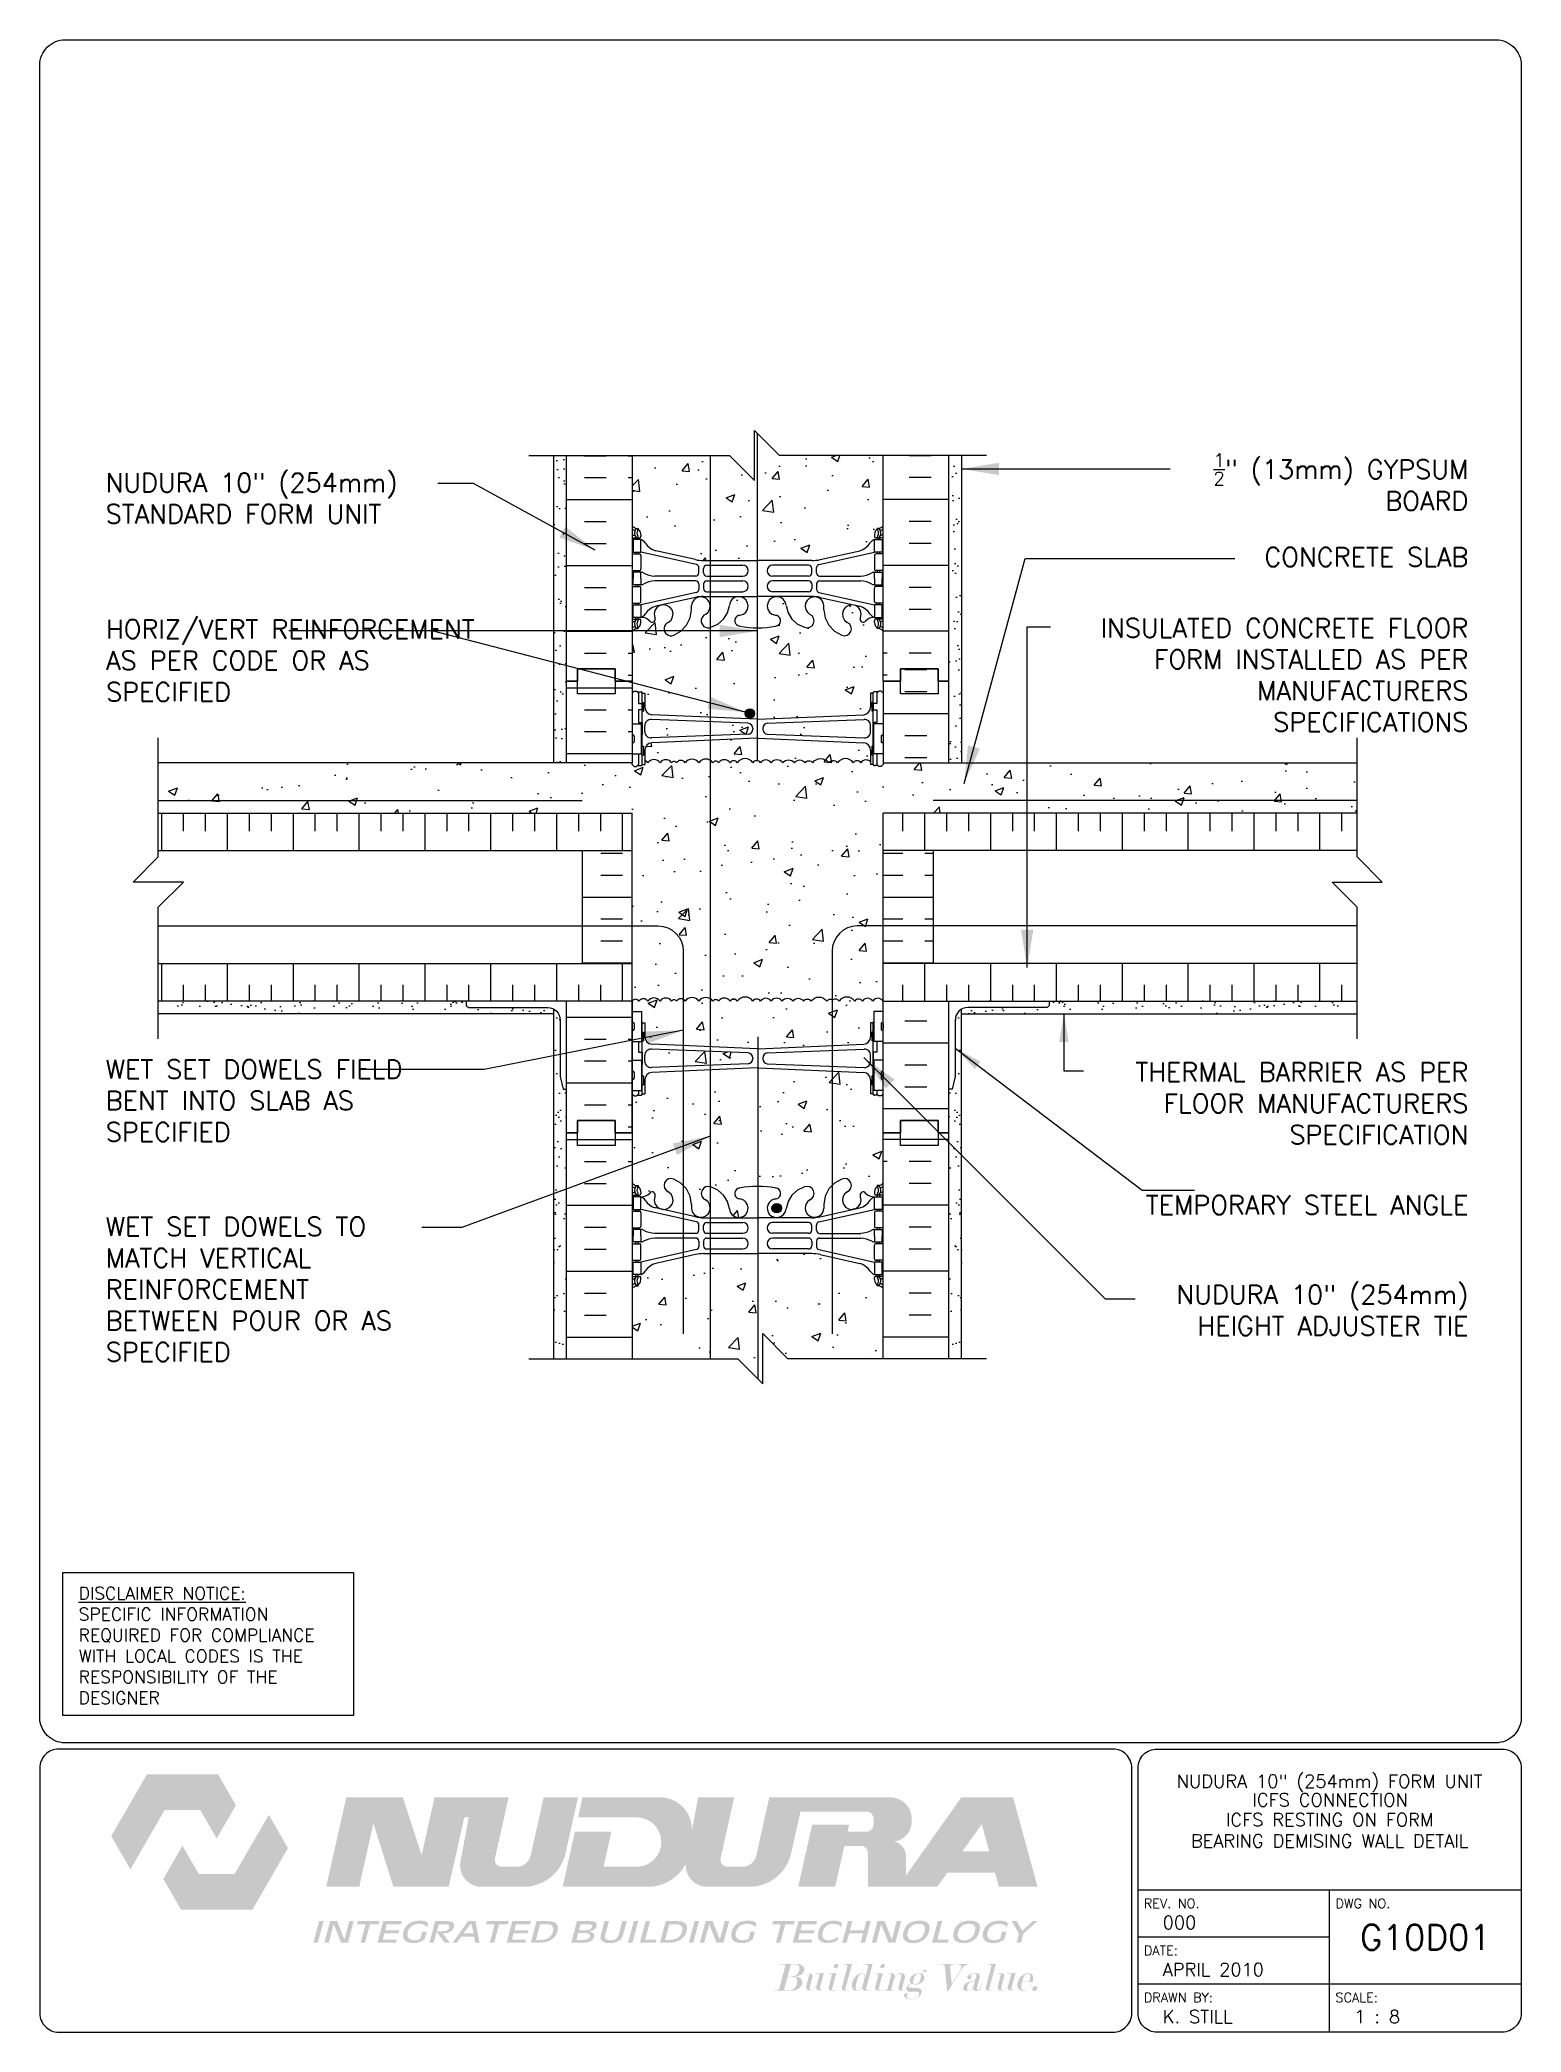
# Paper-space layout 'G10D01' of a CAD drawing. Header units: inches. Extents: x 0.42 to 7.8, y 0.49 to 10.41.
# The model-space entities are those that its viewports show. They can reach past a viewport. Long polylines and large blocks are cut down to what shows.
import ezdxf
from ezdxf.enums import TextEntityAlignment as Align

# ---------------------------------------------------------------- set-up
doc = ezdxf.new("R2010")
doc.units = ezdxf.units.IN
doc.header["$LTSCALE"] = 0.5
doc.header["$MEASUREMENT"] = 0
doc.linetypes.add('DASHED2', pattern=[0.375, 0.25, -0.125])
for name, color, linetype in [('HATCH', 12, 'Continuous'), ('line25', 2, 'Continuous'), ('LINE3', 3, 'Continuous'), ('LINE50', 5, 'Continuous'), ('LINE9', 9, 'Continuous'), ('LOGO', 7, 'Continuous'), ('TBK_LINE65', 3, 'Continuous'), ('TBK_TEXT', 4, 'Continuous'), ('TEXT', 4, 'Continuous'), ('Web_Edge', 9, 'Continuous')]:
    doc.layers.add(name, color=color, linetype=linetype)
doc.styles.add('DIM', font='romans.shx', dxfattribs={"width": 0.7})
doc.styles.add('ROMANS', font='romans.shx', dxfattribs={"height": 0.75})
doc.styles.get("Standard").update_dxf_attribs({"font": 'romans.shx', "height": 0.75})
doc.linetypes.add('STEEL', pattern='A,0.5,-0.2,["X",Standard,S=0.1,R=0,X=-0.1,Y=-0.05],-0.1', length=0.8)
doc.dimstyles.new('ext_12', dxfattribs={"dimscale": 12, "dimtxt": 0.09375, "dimasz": 0.09375, "dimexe": 0.09375, "dimexo": 0.0625, "dimgap": 0.0625, "dimtad": 1, "dimdec": 1, "dimzin": 2, "dimdsep": 46, "dimlunit": 4, "dimtxsty": 'DIM', "dimcen": 0.09, "dimdle": 0.09375, "dimclrt": 4, "dimadec": 0, "dimazin": 0, "dimtfac": 1, "dimtdec": 1, "dimtmove": 2, "dimatfit": 3, "dimfxl": 1, "dimfrac": 2, "dimtolj": 1, "dimtzin": 0, "dimarcsym": 0})
doc.dimstyles.new('ext_8', dxfattribs={"dimscale": 8, "dimtxt": 0.09375, "dimasz": 0.09375, "dimexe": 0.09375, "dimexo": 0.0625, "dimgap": 0.0625, "dimtad": 1, "dimdec": 1, "dimzin": 3, "dimdsep": 46, "dimlunit": 4, "dimtxsty": 'DIM', "dimcen": 0.09, "dimdle": 0.09375, "dimclrt": 4, "dimadec": 0, "dimazin": 0, "dimtfac": 1, "dimtdec": 1, "dimtmove": 2, "dimatfit": 3, "dimfxl": 1, "dimfrac": 2, "dimtolj": 1, "dimtzin": 0, "dimarcsym": 0})
pattern_1 = [(37.5, (58.62235, 5.7645), (-0.0314967, 0.963412), [0, -0.76, 0, -0.85, 0, -0.8125]), (7.5, (58.6224, 5.7645), (0.8848884, 1.411073), [0, -0.41, 0, -0.685, 0, -0.2625]), (327.5, (58.00735, 5.7645), (1.557071, 0.0028295), [0, -0.25, 0, -0.9, 0, -1.175]), (317.5, (58.0074, 5.7645), (1.503063, 0.438838), [0, -0.125, 0, -0.59, 0, -0.675])]

psp = doc.layouts.new('G10D01')

# ---------------------------------------------------------------- texts
at = {"layer": 'TBK_TEXT', "color": 7, "style": 'ROMANS'}
for s, p in [('REV. NO.', (5.9215, 1.107)), ('DWG NO.', (6.876, 1.107)), ('DATE:', (5.9215, 0.8726)), ('DRAWN BY:', (5.9215, 0.6382)), ('SCALE:', (6.876, 0.6382))]:
    psp.add_text(s, height=0.04688, dxfattribs=at).set_placement(p)
at = {"layer": 'TEXT', "insert": (0.6134, 2.7065), "char_height": 0.0625, "width": 1.41371, "attachment_point": 1, "style": 'ROMANS'}
psp.add_mtext('{\\Fromans.shx|c1;\\LDISCLAIMER NOTICE:\\l\\PSPECIFIC INFORMATION REQUIRED FOR COMPLIANCE WITH LOCAL CODES IS THE RESPONSIBILITY OF THE DESIGNER}', dxfattribs=at)

msp = doc.modelspace()

# ---------------------------------------------------------------- texts
at = {"layer": 'TEXT', "char_height": 0.75, "style": 'ROMANS'}
for s, insert, width, attachment_point in [('\\A1; {\\H0.7x;\\S1/2;}" (13mm) GYPSUM BOARD', (277.082, 159.369), 12.17415, 6), ('NUDURA 10" (254mm) STANDARD FORM UNIT', (222.76, 158.714), 13.9131, 4), ('\\A1;CONCRETE SLAB', (277.082, 156.377), 12.17415, 6), ('HORIZ/VERT REINFORCEMENT AS PER CODE OR AS SPECIFIED', (222.776, 152.252), 16.22436, 4), ('INSULATED CONCRETE FLOOR FORM INSTALLED AS PER MANUFACTURERS SPECIFICATIONS', (277.082, 151.672), 17.62644, 6), ('WET SET DOWELS FIELD BENT INTO SLAB AS SPECIFIED', (222.762, 134.713), 13.18701, 4), ('THERMAL BARRIER AS PER FLOOR MANUFACTURERS SPECIFICATION', (277.082, 134.6), 17.24655, 6), ('TEMPORARY STEEL ANGLE', (277.082, 130.552), 14.14028, 6), ('WET SET DOWELS TO MATCH VERTICAL REINFORCEMENT BETWEEN POUR OR AS SPECIFIED', (222.762, 127.192), 13.18701, 4), ('NUDURA 10" (254mm) HEIGHT ADJUSTER TIE', (277.082, 126.356), 13.11256, 6)]:
    msp.add_mtext(s, dxfattribs=dict(at, insert=insert, width=width, attachment_point=attachment_point))

# ---------------------------------------------------------------- blocks, each defined once
blk = doc.blocks.new('TITLEBLOCK-Tag')
at = {"style": 'ROMANS'}
for tag, height, p in [('TITLE_LINE_1', 0.065, (0.927, -0.1328)), ('TITLE_LINE_2', 0.065, (0.9294, -0.2258)), ('CENTRE-LINE-3', 0.065, (0.927, -0.3246)), ('TITLE_LINE_4', 0.065, (0.927, -0.4299)), ('TITLE_LINE_5', 0.065, (0.927, -0.526)), ('DWG', 0.125, (1.4043, -0.9102))]:
    blk.add_attdef(tag, text='', height=height, dxfattribs=at).set_placement(p, align=Align.MIDDLE_CENTER)
for tag, p in [('LATEST_REVISION', (0.0954, -0.8366)), ('REVISION_DATE', (0.0954, -1.071)), ('DRAWN_BY', (0.0954, -1.3053)), ('SCALE', (1.0499, -1.3053))]:
    blk.add_attdef(tag, text='', height=0.065, dxfattribs=at).set_placement(p, align=Align.MIDDLE_LEFT)

# ---------------------------------------------------------------- hatches: boundary and pattern name
at = {"layer": 'HATCH'}
h = msp.add_hatch(dxfattribs=at)
h.set_pattern_fill('AR-CONC', color=256, scale=0.5)
h.set_pattern_definition([(50, (0, 0), (3.5863, -0.31376), [0.375, -4.125]), (355, (0, 0), (-0.693757, 3.76096), [0.3, -3.3]), (100.4514, (0.299, -0.026), (2.892544, 3.4472), [0.3187, -3.50571]), (46.1842, (0, 1), (5.336207, -0.827596), [0.5625, -6.1875]), (96.6356, (0.4447, 0.931), (4.67331, 4.87059), [0.47805, -5.25857]), (351.1842, (0, 1), (4.67331, 4.87059), [0.45, -4.95]), (21, (0.5, 0.75), (2.984535, -2.013094), [0.375, -4.125]), (326, (0.5, 0.75), (1.216577, 3.62575), [0.3, -3.3]), (71.4514, (0.7487, 0.5822), (4.20111, 1.612656), [0.3187, -3.50571]), (37.5, (0, 0), (0.0607993, 1.6644693), [0, -3.26, 0, -3.35, 0, -3.3125]), (7.5, (0, 0), (1.315348, 1.972059), [0, -1.91, 0, -3.185, 0, -1.2625]), (327.5, (-1.115, 0), (2.669112, -0.1127744), [0, -1.25, 0, -3.9, 0, -5.175]), (317.5, (-1.615, 0), (2.91593, 0.500525), [0, -1.625, 0, -2.59, 0, -3.675])])
h.paths.add_polyline_path([(253.755, 160.424), (249.63, 160.424), (248.63, 161.424), (248.63, 159.424), (247.63, 160.424), (243.755, 160.424), (243.755, 157.617, 0.088416), (243.901, 157.519), (243.991, 157.519), (243.991, 157.478, -0.249069), (244.101, 157.271), (244.101, 157.203, -0.414214), (244.039, 157.141), (243.991, 157.141), (243.991, 157.071), (244.096, 157.071, -0.155529), (244.272, 156.936, 0.180914), (244.69, 156.625), (246.27, 156.272, 0.054974), (246.597, 156.236), (248.755, 156.236), (250.913, 156.236, 0.054974), (251.24, 156.272), (252.821, 156.625, 0.180914), (253.238, 156.936, -0.155529), (253.414, 157.071), (253.519, 157.071), (253.519, 157.141), (253.472, 157.141, -0.414214), (253.409, 157.203), (253.409, 157.271, -0.249069), (253.519, 157.478), (253.519, 157.519), (253.609, 157.519, 0.08841), (253.755, 157.617)])
h.paths.add_polyline_path([(253.755, 153.424, 0.08841), (253.609, 153.522), (253.519, 153.522), (253.519, 153.563, -0.249069), (253.409, 153.771), (253.409, 153.838, -0.414214), (253.472, 153.901), (253.519, 153.901), (253.519, 153.971), (253.414, 153.971, 0.231736), (253.056, 153.819, -0.8344), (252.845, 153.945), (252.857, 153.966, 2.155404), (252.318, 153.772, -1), (252.104, 153.261, -0.311223), (251.395, 154.277), (251.396, 154.442, 1.661382), (250.835, 154.089, -1), (250.621, 153.578, -0.30095), (249.885, 154.45, 1.661382), (249.324, 154.098, 0.055617), (249.503, 154.052, -0.843243), (249.469, 153.62, -0.047544), (248.755, 153.555, -0.047544), (248.041, 153.62, -0.843243), (248.007, 154.052, 0.055617), (248.186, 154.098, 1.661382), (247.625, 154.45, -0.30095), (246.889, 153.578, -1), (246.675, 154.089, 1.661382), (246.114, 154.442), (246.115, 154.277, -0.311223), (245.406, 153.261, -1), (245.192, 153.772, 2.155404), (244.654, 153.966), (244.665, 153.945, -0.834375), (244.454, 153.819, 0.23174), (244.096, 153.971), (243.991, 153.971), (243.991, 153.901), (244.039, 153.901, -0.414214), (244.101, 153.838), (244.101, 153.771, -0.249069), (243.991, 153.563), (243.991, 153.522), (243.901, 153.522, 0.088416), (243.755, 153.424), (243.755, 151.424), (243.755, 150.953), (243.835, 151.033), (243.925, 151.033), (243.955, 151.003), (244.105, 151.003, -0.414214), (244.155, 150.953), (244.255, 150.953), (244.255, 150.392, 0.390098), (244.53, 150.093), (248.739, 149.909, 0.020761), (248.755, 149.909, 0.020761), (248.772, 149.909), (252.98, 150.093, 0.390098), (253.255, 150.392), (253.255, 150.953), (253.355, 150.953, -0.414214), (253.405, 151.003), (253.505, 151.003), (253.555, 151.003), (253.585, 151.033), (253.675, 151.033), (253.755, 150.953), (253.755, 151.424)])
h.paths.add_polyline_path([(248.555, 149.515, -0.390098), (248.372, 149.316), (244.515, 149.164, -0.425773), (244.255, 149.414), (244.255, 149.652, -0.425773), (244.515, 149.902), (248.372, 149.75, -0.390098), (248.555, 149.551)])
h.paths.add_polyline_path([(253.255, 149.414, -0.425773), (252.995, 149.164), (249.139, 149.316, -0.390098), (248.955, 149.515), (248.955, 149.551, -0.390098), (249.139, 149.75), (252.995, 149.902, -0.425773), (253.255, 149.652)])
h.paths.add_polyline_path([(252.98, 148.973), (248.772, 149.157, 0.020761), (248.755, 149.157, 0.020761), (248.739, 149.157), (244.53, 148.973, 0.390098), (244.255, 148.674), (244.255, 148.263, -0.174031), (244.375, 148.179, -0.520567), (244.866, 148.179, -0.520567), (245.321, 148.179, -0.520567), (245.521, 148.179, -0.520567), (245.867, 148.179, -0.520567), (246.413, 148.179, -0.520567), (246.968, 148.179, -0.520567), (247.196, 148.179, -0.520567), (247.651, 148.179, -0.520567), (247.942, 148.179, -0.520567), (248.564, 148.179, -0.520567), (248.869, 148.179, -0.520567), (249.289, 148.179, -0.48966), (249.755, 148.179, -0.48966), (250.221, 148.179, -0.520567), (250.641, 148.179, -0.520567), (250.947, 148.179, -0.520567), (251.568, 148.179, -0.307914), (251.755, 148.25, -0.307914), (251.942, 148.179, -0.520567), (252.564, 148.179, -0.520567), (252.869, 148.179, -0.458053), (253.255, 148.218), (253.255, 148.674, 0.390098)])
h.paths.add_polyline_path([(272.651, 148.174), (253.755, 148.174), (253.755, 148.113), (253.675, 148.033), (253.585, 148.033), (253.555, 148.063), (253.405, 148.063, -0.414214), (253.355, 148.113), (253.255, 148.113), (253.255, 148.218, 0.458053), (252.869, 148.179, 0.520567), (252.564, 148.179, 0.520567), (251.942, 148.179, 0.307914), (251.755, 148.25, 0.307914), (251.568, 148.179, 0.520567), (250.947, 148.179, 0.520567), (250.641, 148.179, 0.520567), (250.221, 148.179, 0.48966), (249.755, 148.179, 0.48966), (249.289, 148.179, 0.520567), (248.869, 148.179, 0.520567), (248.564, 148.179, 0.520567), (247.942, 148.179, 0.520567), (247.651, 148.179, 0.520567), (247.196, 148.179, 0.520567), (246.968, 148.179, 0.520567), (246.413, 148.179, 0.520567), (245.867, 148.179, 0.520567), (245.521, 148.179, 0.520567), (245.321, 148.179, 0.520567), (244.866, 148.179, 0.520567), (244.375, 148.179, 0.174031), (244.255, 148.263), (244.255, 148.113), (244.155, 148.113, -0.414214), (244.105, 148.063), (244.005, 148.063), (243.955, 148.063), (243.925, 148.033), (243.835, 148.033), (243.755, 148.113), (243.755, 148.174), (224.859, 148.174), (224.859, 146.174), (243.755, 146.174), (243.755, 144.674), (243.755, 140.174), (243.755, 138.674, -0.567427), (244.02, 138.679, -0.520567), (244.375, 138.679, -0.520567), (244.866, 138.679, -0.520567), (245.321, 138.679, -0.520567), (245.521, 138.679, -0.520567), (245.867, 138.679, -0.520567), (246.413, 138.679, -0.520567), (246.968, 138.679, -0.520567), (247.196, 138.679, -0.520567), (247.651, 138.679, -0.520567), (247.942, 138.679, -0.520567), (248.564, 138.679, -0.520567), (248.869, 138.679, -0.520567), (249.289, 138.679, -0.520567), (249.726, 138.679, -0.520567), (250.163, 138.679, -0.520567), (250.583, 138.679, -0.520567), (250.888, 138.679, -0.520567), (251.51, 138.679, -0.40929), (251.755, 138.724, -0.40929), (252, 138.679, -0.520567), (252.622, 138.679, -0.520567), (252.927, 138.679, -0.520567), (253.347, 138.679, -0.563786), (253.755, 138.674), (253.755, 140.174), (253.755, 144.674), (253.755, 146.174), (272.651, 146.174)])
h.paths.add_polyline_path([(253.39, 138.269), (253.755, 138.269), (253.755, 138.674, 0.563786), (253.347, 138.679, 0.520567), (252.927, 138.679, 0.520567), (252.622, 138.679, 0.520567), (252, 138.679, 0.40929), (251.755, 138.724, 0.40929), (251.51, 138.679, 0.520567), (250.888, 138.679, 0.520567), (250.583, 138.679, 0.520567), (250.163, 138.679, 0.520567), (249.726, 138.679, 0.520567), (249.289, 138.679, 0.520567), (248.869, 138.679, 0.520567), (248.564, 138.679, 0.520567), (247.942, 138.679, 0.520567), (247.651, 138.679, 0.520567), (247.196, 138.679, 0.520567), (246.968, 138.679, 0.520567), (246.413, 138.679, 0.520567), (245.867, 138.679, 0.520567), (245.521, 138.679, 0.520567), (245.321, 138.679, 0.520567), (244.866, 138.679, 0.520567), (244.375, 138.679, 0.520567), (244.02, 138.679, 0.567427), (243.755, 138.674), (243.755, 138.269), (244.12, 138.269), (244.12, 137.864, -0.327813), (244.155, 137.816), (244.255, 137.816), (244.255, 137.255, 0.390098), (244.53, 136.956), (248.739, 136.772, 0.020761), (248.755, 136.771, 0.020761), (248.772, 136.772), (252.98, 136.956, 0.390098), (253.255, 137.255), (253.255, 137.816), (253.355, 137.816, -0.327813), (253.39, 137.864)])
h.paths.add_polyline_path([(253.755, 134.976), (253.675, 134.896), (253.585, 134.896), (253.555, 134.926), (253.405, 134.926, -0.414214), (253.355, 134.976), (253.255, 134.976), (253.255, 135.537, 0.390098), (252.98, 135.836), (248.772, 136.019, 0.020761), (248.755, 136.02, 0.020761), (248.739, 136.019), (244.53, 135.836, 0.390098), (244.255, 135.537), (244.255, 134.976), (244.155, 134.976, -0.414214), (244.105, 134.926), (244.005, 134.926), (243.955, 134.926), (243.925, 134.896), (243.835, 134.896), (243.755, 134.976), (243.755, 133.424), (243.755, 131.424, 0.088416), (243.901, 131.327), (243.991, 131.327), (243.991, 131.285, -0.249069), (244.101, 131.078), (244.101, 131.011, -0.414214), (244.039, 130.948), (243.991, 130.948), (243.991, 130.878), (244.096, 130.878, 0.231736), (244.454, 131.029, -0.8344), (244.665, 130.904), (244.654, 130.882, 2.155404), (245.192, 131.077, -1), (245.406, 131.588, -0.311223), (246.115, 130.572), (246.114, 130.407, 1.661382), (246.675, 130.76, -1), (246.889, 131.271, -0.30095), (247.625, 130.398, 1.661382), (248.186, 130.751, 0.055617), (248.007, 130.797, -0.843243), (248.041, 131.229, -0.047544), (248.755, 131.294, -0.047544), (249.469, 131.229, -0.843243), (249.503, 130.797, 0.055617), (249.324, 130.751, 1.661382), (249.885, 130.398, -0.30095), (250.621, 131.271, -1), (250.835, 130.76, 1.661382), (251.396, 130.407), (251.395, 130.572, -0.311223), (252.104, 131.588, -1), (252.318, 131.077, 2.155404), (252.857, 130.882), (252.845, 130.904, -0.834375), (253.056, 131.029, 0.23174), (253.414, 130.878), (253.519, 130.878), (253.519, 130.948), (253.472, 130.948, -0.414214), (253.409, 131.011), (253.409, 131.078, -0.249069), (253.519, 131.285), (253.519, 131.327), (253.609, 131.327, 0.08841), (253.755, 131.424), (253.755, 133.424)])
h.paths.add_polyline_path([(248.372, 136.613), (244.515, 136.764, 0.425773), (244.255, 136.515), (244.255, 136.277, 0.425773), (244.515, 136.027), (248.372, 136.179, 0.390098), (248.555, 136.378), (248.555, 136.413, 0.390098)])
h.paths.add_polyline_path([(253.255, 136.515, 0.425773), (252.995, 136.764), (249.139, 136.613, 0.390098), (248.955, 136.413), (248.955, 136.378, 0.390098), (249.139, 136.179), (252.995, 136.027, 0.425773), (253.255, 136.277)])
h.paths.add_polyline_path([(253.755, 127.232, 0.08841), (253.609, 127.329), (253.519, 127.329), (253.519, 127.371, -0.249069), (253.409, 127.578), (253.409, 127.646, -0.414214), (253.472, 127.708), (253.519, 127.708), (253.519, 127.778), (253.414, 127.778, -0.155529), (253.238, 127.912, 0.180914), (252.821, 128.224), (251.24, 128.577, 0.054974), (250.913, 128.613), (248.755, 128.613), (246.597, 128.613, 0.054974), (246.27, 128.577), (244.69, 128.224, 0.180914), (244.272, 127.912, -0.155529), (244.096, 127.778), (243.991, 127.778), (243.991, 127.708), (244.039, 127.708, -0.414214), (244.101, 127.646), (244.101, 127.578, -0.249069), (243.991, 127.371), (243.991, 127.329), (243.901, 127.329, 0.088416), (243.755, 127.232), (243.755, 124.424), (247.958, 124.424), (248.958, 123.424), (248.958, 125.424), (249.958, 124.424), (253.755, 124.424)])
h = msp.add_hatch(dxfattribs=at)
h.set_pattern_fill('AR-SAND', color=256, scale=0.5, style=0)
h.paths.add_polyline_path([(241.13, 160.424), (240.63, 160.424), (240.63, 148.174), (241.13, 148.174), (241.13, 151.424)])
h = msp.add_hatch(dxfattribs=at)
h.set_pattern_fill('AR-SAND', color=256, scale=0.5, style=0)
h.set_pattern_definition(pattern_1)
h.paths.add_polyline_path([(256.38, 148.174), (256.88, 148.174), (256.88, 160.424), (256.38, 160.424), (256.38, 151.424)])
h = msp.add_hatch(dxfattribs=at)
h.set_pattern_fill('INSUL', color=256, scale=7, style=0)
h.set_pattern_definition([(0, (-2682.4065, -263.5852), (0, 2.625), []), (0, (-2682.4065, -262.7102), (0, 2.625), [0.875, -0.875]), (0, (-2682.4065, -261.8352), (0, 2.625), [0.875, -0.875])])
h.paths.add_polyline_path([(241.13, 148.174), (243.755, 148.174), (243.755, 151.424), (243.068, 151.424), (243.068, 151.924), (241.568, 151.924), (241.568, 151.424), (241.13, 151.424)])
h.paths.add_polyline_path([(243.755, 138.674), (241.13, 138.674), (241.13, 133.424), (241.568, 133.424), (241.568, 133.924), (243.068, 133.924), (243.068, 133.424), (243.755, 133.424)])
h = msp.add_hatch(dxfattribs=at)
h.set_pattern_fill('INSUL', color=256, scale=7, style=0)
h.set_pattern_definition([(0, (58.6224, 5.7645), (0, 2.625), []), (0, (58.6224, 6.6395), (0, 2.625), [0.875, -0.875]), (0, (58.6224, 7.5145), (0, 2.625), [0.875, -0.875])])
h.paths.add_polyline_path([(256.38, 151.424), (255.943, 151.424), (255.943, 151.924), (254.443, 151.924), (254.443, 151.424), (253.755, 151.424), (253.755, 148.174), (256.38, 148.174)])
h.paths.add_polyline_path([(256.38, 138.674), (253.755, 138.674), (253.755, 133.424), (254.443, 133.424), (254.443, 133.924), (255.943, 133.924), (255.943, 133.424), (256.38, 133.424)])
h = msp.add_hatch(dxfattribs=at)
h.set_pattern_fill('INSUL', color=256, scale=7, angle=90, style=0)
h.set_pattern_definition([(90, (77.9933, 8.9483), (-2.625, 2e-16), []), (90, (77.1183, 8.9483), (-2.625, 2e-16), [0.875, -0.875]), (90, (76.2433, 8.9483), (-2.625, 2e-16), [0.875, -0.875])])
h.paths.add_polyline_path([(224.859, 146.174), (243.755, 146.174), (243.755, 144.674), (224.859, 144.674)])
h.paths.add_polyline_path([(224.859, 138.674), (224.859, 140.174), (243.755, 140.174), (243.755, 138.674)])
h = msp.add_hatch(dxfattribs=at)
h.set_pattern_fill('INSUL', color=256, scale=7, angle=90, style=0)
h.set_pattern_definition([(90, (55.918, 8.9483), (-2.625, 2e-16), []), (90, (55.043, 8.9483), (-2.625, 2e-16), [0.875, -0.875]), (90, (54.168, 8.9483), (-2.625, 2e-16), [0.875, -0.875])])
h.paths.add_polyline_path([(272.651, 146.174), (253.755, 146.174), (253.755, 144.674), (272.651, 144.674)])
h.paths.add_polyline_path([(272.651, 138.674), (272.651, 140.174), (253.755, 140.174), (253.755, 138.674)])
h = msp.add_hatch(dxfattribs=at)
h.set_pattern_fill('INSUL', color=256, scale=7)
h.set_pattern_definition([(0, (77.9933, 8.9483), (0, 2.625), []), (0, (77.9933, 9.8233), (0, 2.625), [0.875, -0.875]), (0, (77.9933, 10.6983), (0, 2.625), [0.875, -0.875])])
h.paths.add_polyline_path([(241.755, 141.674), (243.755, 141.674), (243.755, 140.174), (241.755, 140.174)])
h.paths.add_polyline_path([(241.755, 144.674), (243.755, 144.674), (243.755, 141.674), (241.755, 141.674)])
h = msp.add_hatch(dxfattribs=at)
h.set_pattern_fill('INSUL', color=256, scale=7)
h.set_pattern_definition([(0, (55.918, 8.9483), (0, 2.625), []), (0, (55.918, 9.8233), (0, 2.625), [0.875, -0.875]), (0, (55.918, 10.6983), (0, 2.625), [0.875, -0.875])])
h.paths.add_polyline_path([(255.755, 141.674), (253.755, 141.674), (253.755, 140.174), (255.755, 140.174)])
h.paths.add_polyline_path([(255.755, 144.674), (253.755, 144.674), (253.755, 141.674), (255.755, 141.674)])
h = msp.add_hatch(dxfattribs=at)
h.set_pattern_fill('AR-SAND', color=256, scale=0.5, style=0)
h.set_pattern_definition([(142.5, (442.0522, 4.18255), (0.0314967, 0.963412), [0, -0.76, 0, -0.85, 0, -0.8125]), (172.5, (442.0522, 4.1825), (-0.8848884, 1.411073), [0, -0.41, 0, -0.685, 0, -0.2625]), (212.5, (442.6672, 4.18255), (-1.557071, 0.0028295), [0, -0.25, 0, -0.9, 0, -1.175]), (222.5, (442.6672, 4.1825), (-1.503063, 0.438838), [0, -0.125, 0, -0.59, 0, -0.675])])
h.paths.add_polyline_path([(237.13, 138.674), (237.13, 138.549, 0.414214), (237.255, 138.424), (240.38, 138.424, -0.131652), (240.63, 138.357), (240.63, 138.174), (224.859, 138.174), (224.859, 138.674)])
h = msp.add_hatch(dxfattribs=at)
h.set_pattern_fill('AR-SAND', color=256, scale=0.5, style=0)
h.set_pattern_definition([(142.5, (438.8878, 5.7645), (0.0314967, 0.963412), [0, -0.76, 0, -0.85, 0, -0.8125]), (172.5, (438.8878, 5.7645), (-0.8848884, 1.411073), [0, -0.41, 0, -0.685, 0, -0.2625]), (212.5, (439.5028, 5.7645), (-1.557071, 0.0028295), [0, -0.25, 0, -0.9, 0, -1.175]), (222.5, (439.5028, 5.7645), (-1.503063, 0.438838), [0, -0.125, 0, -0.59, 0, -0.675])])
h.paths.add_polyline_path([(240.63, 138.357, -0.267949), (240.88, 137.924), (240.88, 135.674), (241.005, 135.174), (241.13, 135.174), (241.13, 133.424), (241.13, 124.424), (240.63, 124.424)])
h = msp.add_hatch(dxfattribs=at)
h.set_pattern_fill('AR-SAND', color=256, scale=0.5, style=0)
h.set_pattern_definition(pattern_1)
h.paths.add_polyline_path([(256.88, 138.357, 0.267949), (256.63, 137.924), (256.63, 135.674), (256.505, 135.174), (256.38, 135.174), (256.38, 133.424), (256.38, 124.424), (256.88, 124.424)])
h = msp.add_hatch(dxfattribs=at)
h.set_pattern_fill('AR-SAND', color=256, scale=0.5, style=0)
h.set_pattern_definition([(37.5, (55.45795, 4.18255), (-0.0314967, 0.963412), [0, -0.76, 0, -0.85, 0, -0.8125]), (7.5, (55.458, 4.1825), (0.8848884, 1.411073), [0, -0.41, 0, -0.685, 0, -0.2625]), (327.5, (54.84295, 4.18255), (1.557071, 0.0028295), [0, -0.25, 0, -0.9, 0, -1.175]), (317.5, (54.843, 4.1825), (1.503063, 0.438838), [0, -0.125, 0, -0.59, 0, -0.675])])
h.paths.add_polyline_path([(260.38, 138.674), (260.38, 138.549, -0.414214), (260.255, 138.424), (257.13, 138.424, 0.131652), (256.88, 138.357), (256.88, 138.174), (272.651, 138.174), (272.651, 138.674)])
at = {"layer": 'LINE3'}
for points in [[(248.631, 150.144, 1), (248.256, 150.144, 1)], [(249.699, 130.426, 1), (249.324, 130.426, 1)]]:
    msp.add_hatch(color=256, dxfattribs=at).paths.add_polyline_path(points)

# ---------------------------------------------------------------- linework, layer by layer
at = {"layer": 'HATCH'}
for p, q in [((241.844, 160.415), (242.719, 160.415)), ((243.594, 160.415), (243.755, 160.415)), ((255.667, 160.415), (254.792, 160.415)), ((247.594, 159.99), (247.594, 159.99)), ((241.844, 159.54), (242.719, 159.54)), ((243.594, 159.54), (243.755, 159.54)), ((255.667, 159.54), (254.792, 159.54)), ((241.13, 158.665), (243.755, 158.665)), ((256.38, 158.665), (253.755, 158.665)), ((241.844, 157.79), (242.719, 157.79)), ((255.667, 157.79), (254.792, 157.79)), ((241.844, 156.915), (242.719, 156.915)), ((255.667, 156.915), (254.792, 156.915)), ((241.13, 156.04), (243.755, 156.04)), ((256.38, 156.04), (253.755, 156.04)), ((241.844, 155.165), (242.719, 155.165)), ((255.667, 155.165), (254.792, 155.165)), ((241.844, 154.29), (242.719, 154.29)), ((255.667, 154.29), (254.792, 154.29)), ((241.13, 153.415), (243.755, 153.415)), ((256.38, 153.415), (253.755, 153.415)), ((241.844, 152.54), (242.719, 152.54)), ((243.594, 152.54), (243.755, 152.54)), ((253.917, 152.54), (253.755, 152.54)), ((255.667, 152.54), (254.792, 152.54)), ((243.594, 151.665), (243.755, 151.665)), ((253.917, 151.665), (253.755, 151.665)), ((224.859, 144.674), (243.755, 144.674)), ((272.651, 144.674), (253.755, 144.674)), ((224.859, 140.174), (243.755, 140.174)), ((272.651, 140.174), (253.755, 140.174)), ((228.196, 138.674), (228.17, 138.701)), ((231.025, 138.674), (230.998, 138.701)), ((236.682, 138.674), (236.655, 138.701)), ((239.51, 138.674), (239.484, 138.701)), ((258, 138.674), (258.026, 138.701)), ((260.829, 138.674), (260.855, 138.701)), ((266.485, 138.674), (266.512, 138.701)), ((269.314, 138.674), (269.34, 138.701)), ((241.13, 133.165), (243.755, 133.165)), ((253.425, 133.18), (253.425, 133.18)), ((256.38, 133.165), (253.755, 133.165)), ((241.844, 132.29), (242.719, 132.29)), ((243.594, 132.29), (243.755, 132.29)), ((253.917, 132.29), (253.755, 132.29)), ((255.667, 132.29), (254.792, 132.29)), ((241.844, 131.415), (242.719, 131.415)), ((255.667, 131.415), (254.792, 131.415)), ((241.13, 130.54), (243.755, 130.54)), ((256.38, 130.54), (253.755, 130.54)), ((241.844, 129.665), (242.719, 129.665)), ((255.667, 129.665), (254.792, 129.665)), ((241.844, 128.79), (242.719, 128.79)), ((255.667, 128.79), (254.792, 128.79)), ((241.13, 127.915), (243.755, 127.915)), ((256.38, 127.915), (253.755, 127.915)), ((241.844, 127.04), (242.719, 127.04)), ((255.667, 127.04), (254.792, 127.04)), ((241.844, 126.165), (242.719, 126.165)), ((255.667, 126.165), (254.792, 126.165)), ((241.13, 125.29), (243.755, 125.29)), ((256.38, 125.29), (253.755, 125.29))]:
    msp.add_line(p, q, dxfattribs=at)
for points in [[(249.755, 148.179, 0.48966), (249.289, 148.179, 0.520567), (248.869, 148.179, 0.520567), (248.564, 148.179, 0.520567), (247.942, 148.179, 0.520567), (247.651, 148.179, 0.520567), (247.196, 148.179, 0.520567), (246.968, 148.179, 0.520567), (246.413, 148.179, 0.520567), (245.867, 148.179, 0.520567), (245.521, 148.179, 0.520567), (245.321, 148.179, 0.520567), (244.866, 148.179, 0.520567), (244.375, 148.179, 0.174031), (244.255, 148.263, 0.174031)], [(249.755, 148.179, -0.48966), (250.221, 148.179, -0.520567), (250.641, 148.179, -0.520567), (250.947, 148.179, -0.520567), (251.568, 148.179, -0.307914), (251.755, 148.25, -0.307914)], [(253.255, 148.218, 0.458053), (252.869, 148.179, 0.520567), (252.564, 148.179, 0.520567), (251.942, 148.179, 0.307914), (251.755, 148.25)], [(249.726, 138.679, 0.520567), (249.289, 138.679, 0.520567), (248.869, 138.679, 0.520567), (248.564, 138.679, 0.520567), (247.942, 138.679, 0.520567), (247.651, 138.679, 0.520567), (247.196, 138.679, 0.520567), (246.968, 138.679, 0.520567), (246.413, 138.679, 0.520567), (245.867, 138.679, 0.520567), (245.521, 138.679, 0.520567), (245.321, 138.679, 0.520567), (244.866, 138.679, 0.520567), (244.375, 138.679, 0.520567), (244.02, 138.679, 0.567427), (243.755, 138.674)], [(249.726, 138.679, -0.520567), (250.163, 138.679, -0.520567), (250.583, 138.679, -0.520567), (250.888, 138.679, -0.520567), (251.51, 138.679, -0.40929), (251.755, 138.724, -0.40929)], [(253.755, 138.674, 0.563786), (253.347, 138.679, 0.520567), (252.927, 138.679, 0.520567), (252.622, 138.679, 0.520567), (252, 138.679, 0.40929), (251.755, 138.724)]]:
    msp.add_lwpolyline(points, format="xyb", dxfattribs=at)
at = {"layer": 'line25'}
for p, q in [((243.755, 160.424), (243.755, 151.424)), ((253.755, 151.424), (253.755, 160.424)), ((243.755, 151.424), (243.755, 148.174)), ((253.755, 151.424), (253.755, 148.174)), ((243.755, 149.729), (244.12, 149.729)), ((244.12, 148.529), (244.12, 149.729)), ((253.755, 149.729), (253.39, 149.729)), ((253.39, 148.529), (253.39, 149.729)), ((243.755, 148.529), (244.12, 148.529)), ((253.755, 148.529), (253.39, 148.529)), ((243.755, 148.174), (224.859, 148.174)), ((253.755, 148.174), (272.651, 148.174)), ((224.859, 146.174), (243.755, 146.174)), ((243.755, 144.674), (243.755, 146.174)), ((272.651, 146.174), (253.755, 146.174)), ((253.755, 144.674), (253.755, 146.174)), ((243.755, 138.674), (243.755, 140.174)), ((253.755, 138.674), (253.755, 140.174)), ((243.755, 138.674), (224.859, 138.674)), ((243.755, 138.674), (243.755, 133.424)), ((243.755, 133.424), (243.755, 138.674)), ((243.755, 138.269), (244.12, 138.269)), ((244.12, 138.269), (244.12, 137.069)), ((253.39, 138.269), (253.39, 137.069)), ((253.755, 138.269), (253.39, 138.269)), ((253.755, 133.424), (253.755, 138.674)), ((253.755, 138.674), (272.651, 138.674)), ((243.755, 137.069), (244.12, 137.069)), ((253.755, 137.069), (253.39, 137.069)), ((243.755, 136.319), (244.12, 136.319)), ((244.12, 136.319), (244.12, 135.119)), ((253.755, 136.319), (253.39, 136.319)), ((253.39, 136.319), (253.39, 135.119)), ((243.755, 135.119), (244.12, 135.119)), ((253.755, 135.119), (253.39, 135.119)), ((243.755, 133.424), (243.755, 124.424)), ((253.755, 124.424), (253.755, 133.424))]:
    msp.add_line(p, q, dxfattribs=at)
at = {"layer": 'LINE3'}
for p, q in [((248.738, 161.316), (248.733, 148.257)), ((246.863, 160.424), (246.863, 124.424)), ((248.755, 137.254), (248.755, 123.627))]:
    msp.add_line(p, q, dxfattribs=at)
at = {"layer": 'LINE3', "linetype": 'STEEL'}
for p, q in [((224.859, 146.674), (241.755, 146.674)), ((272.651, 146.674), (255.755, 146.674))]:
    msp.add_line(p, q, dxfattribs=at)
at = {"layer": 'LINE3'}
for points in [[(224.859, 141.671), (244.788, 141.671, -0.414214), (245.788, 140.671), (245.788, 125.421)], [(272.651, 141.671), (252.722, 141.671, 0.414214), (251.722, 140.671), (251.722, 125.421)]]:
    msp.add_lwpolyline(points, format="xyb", dxfattribs=at)
for centre in [(248.444, 150.144), (249.511, 130.426)]:
    msp.add_circle(centre, 0.188, dxfattribs=at)
at = {"layer": 'LINE50'}
for p, q in [((241.13, 151.424), (241.13, 160.424)), ((256.38, 151.424), (256.38, 160.424)), ((241.13, 148.174), (241.13, 151.424)), ((256.38, 148.174), (256.38, 151.424)), ((241.13, 133.424), (241.13, 138.674)), ((256.38, 133.424), (256.38, 138.674)), ((241.13, 124.424), (241.13, 133.424)), ((256.38, 124.424), (256.38, 133.424))]:
    msp.add_line(p, q, dxfattribs=at)
for points in [[(241.13, 151.424), (241.568, 151.424), (241.568, 151.924), (243.068, 151.924), (243.068, 151.424), (243.755, 151.424)], [(243.755, 151.424), (243.068, 151.424), (243.068, 151.924), (241.568, 151.924), (241.568, 151.424), (241.13, 151.424)], [(256.38, 151.424), (255.943, 151.424), (255.943, 151.924), (254.443, 151.924), (254.443, 151.424), (253.755, 151.424)], [(253.755, 151.424), (254.443, 151.424), (254.443, 151.924), (255.943, 151.924), (255.943, 151.424), (256.38, 151.424)], [(243.755, 133.424), (243.068, 133.424), (243.068, 133.924), (241.568, 133.924), (241.568, 133.424), (241.13, 133.424)], [(241.13, 133.424), (241.568, 133.424), (241.568, 133.924), (243.068, 133.924), (243.068, 133.424), (243.755, 133.424)], [(253.755, 133.424), (254.443, 133.424), (254.443, 133.924), (255.943, 133.924), (255.943, 133.424), (256.38, 133.424)], [(256.38, 133.424), (255.943, 133.424), (255.943, 133.924), (254.443, 133.924), (254.443, 133.424), (253.755, 133.424)]]:
    msp.add_lwpolyline(points, dxfattribs=at)
at = {"layer": 'LINE9'}
for p, q in [((248.63, 159.424), (248.63, 161.424)), ((248.63, 161.424), (249.63, 160.424)), ((239.63, 160.424), (247.63, 160.424)), ((240.63, 148.174), (240.63, 160.424)), ((247.63, 160.424), (248.63, 159.424)), ((257.88, 160.424), (249.63, 160.424)), ((256.88, 160.424), (256.88, 148.174)), ((243.755, 150.953), (243.835, 151.033)), ((243.835, 151.033), (243.925, 151.033)), ((244.005, 150.953), (243.925, 151.033)), ((243.955, 151.003), (244.105, 151.003)), ((244.005, 151.003), (244.105, 151.003)), ((244.005, 150.953), (244.005, 150.533)), ((244.155, 148.113), (244.155, 150.953)), ((244.155, 150.953), (244.255, 150.953)), ((244.155, 150.933), (244.155, 150.933)), ((244.255, 150.953), (244.255, 150.392)), ((253.355, 150.953), (253.255, 150.953)), ((253.255, 150.953), (253.255, 150.392)), ((253.355, 148.113), (253.355, 150.953)), ((253.355, 150.933), (253.355, 150.933)), ((253.555, 151.003), (253.405, 151.003)), ((253.505, 151.003), (253.405, 151.003)), ((253.505, 150.953), (253.585, 151.033)), ((253.505, 150.953), (253.505, 150.533)), ((253.675, 151.033), (253.585, 151.033)), ((253.755, 150.953), (253.675, 151.033)), ((244.005, 150.283), (244.005, 149.783)), ((244.155, 150.583), (244.205, 150.583)), ((244.155, 150.233), (244.205, 150.233)), ((244.205, 150.583), (244.205, 150.233)), ((248.739, 149.909), (244.53, 150.093)), ((248.772, 149.909), (252.98, 150.093)), ((253.305, 150.583), (253.305, 150.233)), ((253.355, 150.583), (253.305, 150.583)), ((253.355, 150.233), (253.305, 150.233)), ((253.505, 150.283), (253.505, 149.783)), ((243.795, 149.279), (243.795, 149.279)), ((244.255, 149.414), (244.255, 149.652)), ((248.372, 149.75), (244.515, 149.902)), ((248.372, 149.316), (244.515, 149.164)), ((248.555, 149.551), (248.555, 149.515)), ((248.955, 149.551), (248.955, 149.515)), ((249.139, 149.75), (252.995, 149.902)), ((249.139, 149.316), (252.995, 149.164)), ((253.255, 149.414), (253.255, 149.652)), ((253.715, 149.279), (253.715, 149.279)), ((243.755, 149.239), (243.755, 149.019)), ((243.755, 149.184), (243.755, 149.184)), ((243.755, 149.074), (243.755, 149.074)), ((243.795, 148.979), (243.795, 148.979)), ((243.835, 149.239), (243.835, 149.019)), ((244.005, 148.529), (244.005, 148.113)), ((244.155, 148.833), (244.205, 148.833)), ((244.155, 148.483), (244.205, 148.483)), ((244.205, 148.833), (244.205, 148.483)), ((244.255, 148.674), (244.255, 148.113)), ((248.739, 149.157), (244.53, 148.973)), ((248.772, 149.157), (252.98, 148.973)), ((253.255, 148.674), (253.255, 148.113)), ((253.355, 148.833), (253.305, 148.833)), ((253.305, 148.833), (253.305, 148.483)), ((253.355, 148.483), (253.305, 148.483)), ((253.505, 148.529), (253.505, 148.113)), ((253.675, 149.239), (253.675, 149.019)), ((253.675, 149.184), (253.675, 149.184)), ((253.675, 149.074), (253.675, 149.074)), ((253.715, 148.979), (253.715, 148.979)), ((253.755, 149.239), (253.755, 149.019)), ((243.755, 148.113), (243.755, 148.174)), ((243.755, 148.113), (243.835, 148.033)), ((243.835, 148.033), (243.925, 148.033)), ((244.005, 148.113), (243.925, 148.033)), ((243.955, 148.063), (244.105, 148.063)), ((244.005, 148.063), (244.105, 148.063)), ((244.155, 148.113), (244.255, 148.113)), ((253.355, 148.113), (253.255, 148.113)), ((253.505, 148.063), (253.405, 148.063)), ((253.555, 148.063), (253.405, 148.063)), ((253.505, 148.113), (253.585, 148.033)), ((253.675, 148.033), (253.585, 148.033)), ((253.755, 148.113), (253.675, 148.033)), ((253.755, 148.174), (253.755, 148.113)), ((241.755, 144.674), (241.755, 140.174)), ((243.755, 140.174), (243.755, 144.674)), ((253.755, 140.174), (253.755, 144.674)), ((255.755, 144.674), (255.755, 140.174)), ((240.63, 138.174), (224.859, 138.174)), ((240.63, 124.424), (240.63, 138.357)), ((256.88, 124.424), (256.88, 138.357)), ((256.88, 138.174), (272.651, 138.174)), ((243.755, 137.779), (243.755, 137.559)), ((243.755, 137.724), (243.755, 137.724)), ((243.755, 137.614), (243.755, 137.614)), ((243.795, 137.819), (243.795, 137.819)), ((243.795, 137.519), (243.795, 137.519)), ((243.835, 137.779), (243.835, 137.559)), ((244.155, 134.976), (244.155, 137.816)), ((244.155, 137.816), (244.255, 137.816)), ((244.155, 137.796), (244.155, 137.796)), ((244.155, 137.446), (244.205, 137.446)), ((244.205, 137.446), (244.205, 137.096)), ((244.255, 137.816), (244.255, 137.255)), ((253.355, 137.816), (253.255, 137.816)), ((253.255, 137.816), (253.255, 137.255)), ((253.305, 137.446), (253.305, 137.096)), ((253.355, 137.446), (253.305, 137.446)), ((253.355, 134.976), (253.355, 137.816)), ((253.355, 137.796), (253.355, 137.796)), ((253.675, 137.779), (253.675, 137.559)), ((253.675, 137.724), (253.675, 137.724)), ((253.675, 137.614), (253.675, 137.614)), ((253.715, 137.819), (253.715, 137.819)), ((253.715, 137.519), (253.715, 137.519)), ((253.755, 137.779), (253.755, 137.559)), ((244.005, 137.069), (244.005, 136.646)), ((244.155, 137.096), (244.205, 137.096)), ((248.372, 136.613), (244.515, 136.764)), ((248.739, 136.772), (244.53, 136.956)), ((248.772, 136.772), (252.98, 136.956)), ((249.139, 136.613), (252.995, 136.764)), ((253.355, 137.096), (253.305, 137.096)), ((253.505, 137.069), (253.505, 136.646)), ((243.755, 135.829), (243.755, 135.609)), ((243.795, 135.869), (243.795, 135.869)), ((243.835, 135.829), (243.835, 135.609)), ((244.255, 136.277), (244.255, 136.515)), ((248.372, 136.179), (244.515, 136.027)), ((248.739, 136.019), (244.53, 135.836)), ((248.555, 136.413), (248.555, 136.378)), ((248.772, 136.019), (252.98, 135.836)), ((248.955, 136.413), (248.955, 136.378)), ((249.139, 136.179), (252.995, 136.027)), ((253.255, 136.277), (253.255, 136.515)), ((253.675, 135.829), (253.675, 135.609)), ((253.715, 135.869), (253.715, 135.869)), ((253.755, 135.829), (253.755, 135.609)), ((243.755, 135.774), (243.755, 135.774)), ((243.755, 135.664), (243.755, 135.664)), ((243.795, 135.569), (243.795, 135.569)), ((244.005, 135.119), (244.005, 134.976)), ((244.155, 135.696), (244.205, 135.696)), ((244.155, 135.346), (244.205, 135.346)), ((244.205, 135.696), (244.205, 135.346)), ((244.255, 135.537), (244.255, 134.976)), ((253.255, 135.537), (253.255, 134.976)), ((253.355, 135.696), (253.305, 135.696)), ((253.305, 135.696), (253.305, 135.346)), ((253.355, 135.346), (253.305, 135.346)), ((253.505, 135.119), (253.505, 134.976)), ((253.675, 135.774), (253.675, 135.774)), ((253.675, 135.664), (253.675, 135.664)), ((253.715, 135.569), (253.715, 135.569)), ((243.755, 134.976), (243.835, 134.896)), ((243.835, 134.896), (243.925, 134.896)), ((244.005, 134.976), (243.925, 134.896)), ((243.955, 134.926), (244.105, 134.926)), ((244.005, 134.926), (244.105, 134.926)), ((244.155, 134.976), (244.255, 134.976)), ((253.355, 134.976), (253.255, 134.976)), ((253.505, 134.926), (253.405, 134.926)), ((253.555, 134.926), (253.405, 134.926)), ((253.505, 134.976), (253.585, 134.896)), ((253.675, 134.896), (253.585, 134.896)), ((253.755, 134.976), (253.675, 134.896)), ((248.958, 123.424), (248.958, 125.424)), ((248.958, 125.424), (249.958, 124.424)), ((239.63, 124.424), (247.958, 124.424)), ((247.958, 124.424), (248.958, 123.424)), ((257.88, 124.424), (249.958, 124.424))]:
    msp.add_line(p, q, dxfattribs=at)
at = {"layer": 'LINE9', "linetype": 'DASHED2', "ltscale": 0.15}
for points in [[(243.068, 151.424), (243.068, 151.424), (243.068, 150.924), (241.568, 150.924), (241.568, 151.424), (241.568, 151.424)], [(255.943, 151.424), (255.943, 151.424), (255.943, 150.924), (254.443, 150.924), (254.443, 151.424), (254.443, 151.424)], [(243.068, 133.424), (243.068, 133.424), (243.068, 132.924), (241.568, 132.924), (241.568, 133.424), (241.568, 133.424)], [(255.943, 133.424), (255.943, 133.424), (255.943, 132.924), (254.443, 132.924), (254.443, 133.424), (254.443, 133.424)]]:
    msp.add_lwpolyline(points, dxfattribs=at)
at = {"layer": 'LINE9'}
for points in [[(244.005, 150.533), (244.155, 150.533), (244.155, 150.283), (244.005, 150.283)], [(253.505, 150.533), (253.355, 150.533), (253.355, 150.283), (253.505, 150.283)], [(244.005, 149.783), (244.005, 149.783), (244.155, 149.783), (244.155, 149.283), (244.12, 149.283)], [(253.505, 149.783), (253.505, 149.783), (253.355, 149.783), (253.355, 149.283), (253.39, 149.283)], [(224.859, 137.174), (224.859, 142.424), (225.859, 143.424), (223.859, 143.424), (224.859, 144.424), (224.859, 149.174)], [(244.12, 148.533), (244.155, 148.533), (244.155, 148.783), (244.12, 148.783)], [(253.39, 148.533), (253.355, 148.533), (253.355, 148.783), (253.39, 148.783)], [(272.651, 137.174), (272.651, 142.424), (271.651, 143.424), (273.651, 143.424), (272.651, 144.424), (272.651, 149.174)], [(244.12, 137.396), (244.155, 137.396), (244.155, 137.146), (244.12, 137.146)], [(253.39, 137.396), (253.355, 137.396), (253.355, 137.146), (253.39, 137.146)], [(244.005, 136.646), (244.005, 136.646), (244.155, 136.646), (244.155, 136.146), (244.12, 136.146)], [(253.505, 136.646), (253.505, 136.646), (253.355, 136.646), (253.355, 136.146), (253.39, 136.146)], [(244.12, 135.396), (244.155, 135.396), (244.155, 135.646), (244.12, 135.646)], [(253.39, 135.396), (253.355, 135.396), (253.355, 135.646), (253.39, 135.646)]]:
    msp.add_lwpolyline(points, dxfattribs=at)
for points in [[(241.13, 135.174), (241.13, 138.674), (237.13, 138.674), (237.13, 138.549, 0.414214), (237.255, 138.424), (240.38, 138.424, -0.414214), (240.88, 137.924), (240.88, 135.674), (241.005, 135.174)], [(256.38, 135.174), (256.38, 138.674), (260.38, 138.674), (260.38, 138.549, -0.414214), (260.255, 138.424), (257.13, 138.424, 0.414214), (256.63, 137.924), (256.63, 135.674), (256.505, 135.174)]]:
    msp.add_lwpolyline(points, format="xyb", close=True, dxfattribs=at)
for centre, radius, start, end in [((244.105, 150.953), 0.05, 0, 90), ((253.405, 150.953), 0.05, 90, 180), ((244.555, 150.392), 0.3, 180, 265.24257), ((252.955, 150.392), 0.3, 274.75743, 0), ((243.795, 149.239), 0.04, 90, 180), ((243.795, 149.239), 0.04, 0, 90), ((244.505, 149.652), 0.25, 87.74794, 180), ((244.505, 149.414), 0.25, 180, 272.25206), ((248.355, 149.551), 0.2, 0, 85.24257), ((248.355, 149.515), 0.2, 274.75743, 0), ((248.755, 150.109), 0.2, 265.24257, 270), ((248.755, 150.109), 0.2, 270, 274.75743), ((249.155, 149.551), 0.2, 94.75743, 180), ((249.155, 149.515), 0.2, 180, 265.24257), ((253.005, 149.652), 0.25, 0, 92.25206), ((253.005, 149.414), 0.25, 267.74794, 0), ((253.715, 149.239), 0.04, 90, 180), ((253.715, 149.239), 0.04, 0, 90), ((243.795, 149.019), 0.04, 180, 270), ((243.795, 149.019), 0.04, 270, 0), ((244.555, 148.674), 0.3, 94.75743, 180), ((248.755, 148.957), 0.2, 90, 94.75743), ((248.755, 148.957), 0.2, 85.24257, 90), ((252.955, 148.674), 0.3, 0, 85.24257), ((253.715, 149.019), 0.04, 180, 270), ((253.715, 149.019), 0.04, 270, 0), ((244.105, 148.113), 0.05, 270, 0), ((253.405, 148.113), 0.05, 180, 270), ((243.795, 137.779), 0.04, 90, 180), ((243.795, 137.559), 0.04, 180, 270), ((243.795, 137.779), 0.04, 0, 90), ((243.795, 137.559), 0.04, 270, 0), ((244.105, 137.816), 0.05, 0, 72.59934), ((253.405, 137.816), 0.05, 107.40071, 180), ((253.715, 137.779), 0.04, 90, 180), ((253.715, 137.559), 0.04, 180, 270), ((253.715, 137.779), 0.04, 0, 90), ((253.715, 137.559), 0.04, 270, 0), ((244.555, 137.255), 0.3, 180, 265.24257), ((244.505, 136.515), 0.25, 87.74794, 180), ((248.355, 136.413), 0.2, 0, 85.24257), ((248.755, 136.971), 0.2, 265.24257, 270), ((248.755, 136.971), 0.2, 270, 274.75743), ((249.155, 136.413), 0.2, 94.75743, 180), ((252.955, 137.255), 0.3, 274.75743, 0), ((253.005, 136.515), 0.25, 0, 92.25206), ((243.795, 135.829), 0.04, 90, 180), ((243.795, 135.829), 0.04, 0, 90), ((244.505, 136.277), 0.25, 180, 272.25206), ((244.555, 135.537), 0.3, 94.75743, 180), ((248.355, 136.378), 0.2, 274.75743, 0), ((248.755, 135.82), 0.2, 90, 94.75743), ((248.755, 135.82), 0.2, 85.24257, 90), ((249.155, 136.378), 0.2, 180, 265.24257), ((252.955, 135.537), 0.3, 0, 85.24257), ((253.005, 136.277), 0.25, 267.74794, 0), ((253.715, 135.829), 0.04, 90, 180), ((253.715, 135.829), 0.04, 0, 90), ((243.795, 135.609), 0.04, 180, 270), ((243.795, 135.609), 0.04, 270, 0), ((253.715, 135.609), 0.04, 180, 270), ((253.715, 135.609), 0.04, 270, 0), ((244.105, 134.976), 0.05, 270, 0), ((253.405, 134.976), 0.05, 180, 270)]:
    msp.add_arc(centre, radius, start, end, dxfattribs=at)
at = {"layer": 'Web_Edge'}
for p, q in [((243.755, 157.241), (243.833, 157.241)), ((243.901, 157.519), (243.991, 157.519)), ((243.991, 157.519), (243.991, 157.478)), ((244.101, 157.271), (244.101, 157.203)), ((253.409, 157.271), (253.409, 157.203)), ((253.609, 157.519), (253.519, 157.519)), ((253.519, 157.519), (253.519, 157.478)), ((253.755, 157.241), (253.677, 157.241)), ((243.755, 157.141), (244.039, 157.141)), ((243.755, 156.501), (244.039, 156.501)), ((243.901, 157.141), (243.901, 157.071)), ((243.901, 156.571), (243.901, 156.501)), ((243.991, 157.141), (243.991, 157.071)), ((243.991, 156.571), (243.991, 156.501)), ((246.314, 156.074), (244.096, 156.571)), ((244.101, 156.438), (244.101, 155.903)), ((246.27, 156.272), (244.69, 156.625)), ((251.197, 156.074), (253.414, 156.571)), ((251.24, 156.272), (252.821, 156.625)), ((253.409, 156.438), (253.409, 155.903)), ((253.755, 157.141), (253.472, 157.141)), ((253.755, 156.501), (253.472, 156.501)), ((253.519, 157.141), (253.519, 157.071)), ((253.519, 156.571), (253.519, 156.501)), ((253.609, 157.141), (253.609, 157.071)), ((253.609, 156.571), (253.609, 156.501)), ((243.755, 155.841), (244.039, 155.841)), ((243.901, 155.841), (243.901, 155.771)), ((243.991, 155.841), (243.991, 155.771)), ((246.411, 155.74), (246.411, 155.952)), ((246.597, 156.236), (248.755, 156.236)), ((246.599, 155.74), (246.599, 155.924)), ((246.724, 156.049), (248.163, 156.049)), ((250.913, 156.236), (248.755, 156.236)), ((250.786, 156.049), (249.347, 156.049)), ((250.911, 155.74), (250.911, 155.924)), ((251.099, 155.74), (251.099, 155.952)), ((253.755, 155.841), (253.472, 155.841)), ((253.519, 155.841), (253.519, 155.771)), ((253.609, 155.841), (253.609, 155.771)), ((243.755, 155.201), (244.039, 155.201)), ((243.901, 155.201), (243.901, 155.271)), ((243.991, 155.201), (243.991, 155.271)), ((246.314, 154.967), (244.096, 154.471)), ((244.101, 154.603), (244.101, 155.138)), ((246.286, 155.615), (244.649, 155.615)), ((246.286, 155.426), (244.649, 155.426)), ((246.411, 155.301), (246.411, 155.089)), ((246.599, 155.301), (246.599, 155.117)), ((246.724, 155.615), (248.163, 155.615)), ((246.724, 155.426), (248.163, 155.426)), ((246.724, 154.992), (248.163, 154.992)), ((250.786, 155.615), (249.347, 155.615)), ((250.786, 155.426), (249.347, 155.426)), ((250.786, 154.992), (249.347, 154.992)), ((250.911, 155.301), (250.911, 155.117)), ((251.099, 155.301), (251.099, 155.089)), ((251.197, 154.967), (253.414, 154.471)), ((251.224, 155.615), (252.861, 155.615)), ((251.224, 155.426), (252.861, 155.426)), ((253.409, 154.603), (253.409, 155.138)), ((253.755, 155.201), (253.472, 155.201)), ((253.519, 155.201), (253.519, 155.271)), ((253.609, 155.201), (253.609, 155.271)), ((243.755, 154.541), (244.039, 154.541)), ((243.901, 154.471), (243.901, 154.541)), ((243.991, 154.471), (243.991, 154.541)), ((246.27, 154.769), (244.69, 154.416)), ((246.115, 154.277), (246.114, 154.442)), ((246.597, 154.805), (248.755, 154.805)), ((250.913, 154.805), (248.755, 154.805)), ((251.24, 154.769), (252.821, 154.416)), ((251.395, 154.277), (251.396, 154.442)), ((253.755, 154.541), (253.472, 154.541)), ((253.519, 154.471), (253.519, 154.541)), ((253.609, 154.471), (253.609, 154.541)), ((243.755, 153.901), (244.039, 153.901)), ((243.755, 153.801), (243.833, 153.801)), ((243.901, 153.901), (243.901, 153.971)), ((243.901, 153.522), (243.991, 153.522)), ((243.991, 153.901), (243.991, 153.971)), ((243.991, 153.522), (243.991, 153.563)), ((244.101, 153.771), (244.101, 153.838)), ((244.654, 153.966), (244.665, 153.945)), ((252.857, 153.966), (252.845, 153.945)), ((253.409, 153.771), (253.409, 153.838)), ((253.755, 153.901), (253.472, 153.901)), ((253.519, 153.901), (253.519, 153.971)), ((253.519, 153.522), (253.519, 153.563)), ((253.609, 153.522), (253.519, 153.522)), ((253.609, 153.901), (253.609, 153.971)), ((253.755, 153.801), (253.677, 153.801)), ((243.755, 131.048), (243.833, 131.048)), ((243.901, 131.327), (243.991, 131.327)), ((243.991, 131.327), (243.991, 131.285)), ((244.101, 131.078), (244.101, 131.011)), ((253.409, 131.078), (253.409, 131.011)), ((253.609, 131.327), (253.519, 131.327)), ((253.519, 131.327), (253.519, 131.285)), ((253.755, 131.048), (253.677, 131.048)), ((243.755, 130.948), (244.039, 130.948)), ((243.755, 130.308), (244.039, 130.308)), ((243.901, 130.948), (243.901, 130.878)), ((243.901, 130.378), (243.901, 130.308)), ((243.991, 130.948), (243.991, 130.878)), ((243.991, 130.378), (243.991, 130.308)), ((246.314, 129.882), (244.096, 130.378)), ((244.101, 130.246), (244.101, 129.711)), ((244.654, 130.882), (244.665, 130.904)), ((246.27, 130.08), (244.69, 130.433)), ((246.115, 130.572), (246.114, 130.407)), ((251.197, 129.882), (253.414, 130.378)), ((251.24, 130.08), (252.821, 130.433)), ((251.395, 130.572), (251.396, 130.407)), ((252.857, 130.882), (252.845, 130.904)), ((253.409, 130.246), (253.409, 129.711)), ((253.755, 130.948), (253.472, 130.948)), ((253.755, 130.308), (253.472, 130.308)), ((253.519, 130.948), (253.519, 130.878)), ((253.519, 130.378), (253.519, 130.308)), ((253.609, 130.948), (253.609, 130.878)), ((253.609, 130.378), (253.609, 130.308)), ((243.755, 129.648), (244.039, 129.648)), ((243.901, 129.648), (243.901, 129.578)), ((243.991, 129.648), (243.991, 129.578)), ((246.411, 129.547), (246.411, 129.76)), ((246.597, 130.044), (248.755, 130.044)), ((246.599, 129.548), (246.599, 129.732)), ((246.724, 129.857), (248.163, 129.857)), ((250.913, 130.044), (248.755, 130.044)), ((250.786, 129.857), (249.347, 129.857)), ((250.911, 129.548), (250.911, 129.732)), ((251.099, 129.547), (251.099, 129.76)), ((253.755, 129.648), (253.472, 129.648)), ((253.519, 129.648), (253.519, 129.578)), ((253.609, 129.648), (253.609, 129.578)), ((243.755, 129.008), (244.039, 129.008)), ((243.901, 129.008), (243.901, 129.078)), ((243.991, 129.008), (243.991, 129.078)), ((246.314, 128.775), (244.096, 128.278)), ((244.101, 128.411), (244.101, 128.946)), ((246.286, 129.422), (244.649, 129.422)), ((246.286, 129.234), (244.649, 129.234)), ((246.411, 129.109), (246.411, 128.897)), ((246.599, 129.108), (246.599, 128.924)), ((246.724, 129.423), (248.163, 129.423)), ((246.724, 129.233), (248.163, 129.233)), ((246.724, 128.799), (248.163, 128.799)), ((250.786, 129.423), (249.347, 129.423)), ((250.786, 129.233), (249.347, 129.233)), ((250.786, 128.799), (249.347, 128.799)), ((250.911, 129.108), (250.911, 128.924)), ((251.099, 129.109), (251.099, 128.897)), ((251.197, 128.775), (253.414, 128.278)), ((251.224, 129.422), (252.861, 129.422)), ((251.224, 129.234), (252.861, 129.234)), ((253.409, 128.411), (253.409, 128.946)), ((253.755, 129.008), (253.472, 129.008)), ((253.519, 129.008), (253.519, 129.078)), ((253.609, 129.008), (253.609, 129.078)), ((243.755, 128.348), (244.039, 128.348)), ((243.901, 128.278), (243.901, 128.348)), ((243.991, 128.278), (243.991, 128.348)), ((246.27, 128.577), (244.69, 128.224)), ((246.597, 128.613), (248.755, 128.613)), ((250.913, 128.613), (248.755, 128.613)), ((251.24, 128.577), (252.821, 128.224)), ((253.755, 128.348), (253.472, 128.348)), ((253.519, 128.278), (253.519, 128.348)), ((253.609, 128.278), (253.609, 128.348)), ((243.755, 127.708), (244.039, 127.708)), ((243.755, 127.608), (243.833, 127.608)), ((243.901, 127.708), (243.901, 127.778)), ((243.901, 127.329), (243.991, 127.329)), ((243.991, 127.708), (243.991, 127.778)), ((243.991, 127.329), (243.991, 127.371)), ((244.101, 127.578), (244.101, 127.646)), ((253.409, 127.578), (253.409, 127.646)), ((253.755, 127.708), (253.472, 127.708)), ((253.519, 127.708), (253.519, 127.778)), ((253.519, 127.329), (253.519, 127.371)), ((253.609, 127.329), (253.519, 127.329)), ((253.609, 127.708), (253.609, 127.778)), ((253.755, 127.608), (253.677, 127.608))]:
    msp.add_line(p, q, dxfattribs=at)
for points in [[(243.796, 156.571), (244.096, 156.571), (244.096, 157.071), (243.796, 157.071)], [(253.714, 156.571), (253.414, 156.571), (253.414, 157.071), (253.714, 157.071)], [(243.796, 154.471), (244.096, 154.471), (244.096, 153.971), (243.796, 153.971)], [(253.714, 154.471), (253.414, 154.471), (253.414, 153.971), (253.714, 153.971)], [(243.796, 130.378), (244.096, 130.378), (244.096, 130.878), (243.796, 130.878)], [(253.714, 130.378), (253.414, 130.378), (253.414, 130.878), (253.714, 130.878)], [(243.796, 128.278), (244.096, 128.278), (244.096, 127.778), (243.796, 127.778)], [(253.714, 128.278), (253.414, 128.278), (253.414, 127.778), (253.714, 127.778)]]:
    msp.add_lwpolyline(points, close=True, dxfattribs=at)
for points in [[(244.096, 155.521), (244.096, 155.771), (243.796, 155.771), (243.796, 155.521)], [(253.414, 155.521), (253.414, 155.771), (253.714, 155.771), (253.714, 155.521)], [(244.096, 155.521), (244.096, 155.271), (243.796, 155.271), (243.796, 155.521)], [(253.414, 155.521), (253.414, 155.271), (253.714, 155.271), (253.714, 155.521)], [(244.096, 129.328), (244.096, 129.578), (243.796, 129.578), (243.796, 129.328)], [(253.414, 129.328), (253.414, 129.578), (253.714, 129.578), (253.714, 129.328)], [(244.096, 129.328), (244.096, 129.078), (243.796, 129.078), (243.796, 129.328)], [(253.414, 129.328), (253.414, 129.078), (253.714, 129.078), (253.714, 129.328)]]:
    msp.add_lwpolyline(points, dxfattribs=at)
for centre, radius, start, end in [((244.101, 157.978), 0.5, 226.21089, 250.52878), ((244.101, 157.978), 0.6, 234.78322, 245.07477), ((243.833, 157.26), 0.0196, 269.40316, 15.4901), ((244.095, 157.325), 0.25, 140.11451, 222.46087), ((243.839, 157.415), 0.021, 343.464, 63.99573), ((243.937, 157.456), 0.045, 321.448, 139.1879), ((243.944, 157.187), 0.045, 222.46087, 42.46087), ((243.851, 157.271), 0.25, 0, 70.52878), ((244.095, 157.325), 0.16, 140.00008, 222.46087), ((253.659, 157.271), 0.25, 109.47122, 180), ((253.567, 157.187), 0.045, 137.53913, 317.53913), ((253.573, 157.456), 0.045, 40.8121, 218.552), ((253.415, 157.325), 0.16, 317.53913, 39.99992), ((253.409, 157.978), 0.5, 289.47122, 313.78781), ((253.415, 157.325), 0.25, 317.53913, 39.88549), ((253.671, 157.415), 0.021, 116.00427, 196.536), ((253.677, 157.26), 0.0196, 164.5099, 270.59684), ((253.409, 157.978), 0.6, 294.92523, 305.21582), ((244.039, 157.203), 0.0625, 270, 0), ((244.039, 156.438), 0.0625, 0, 90), ((243.974, 156.728), 0.364, 34.97751, 70.33874), ((244.897, 157.339), 0.743, 212.79192, 253.81071), ((252.613, 157.339), 0.743, 286.18929, 327.20808), ((253.537, 156.728), 0.364, 109.66126, 145.02249), ((253.472, 157.203), 0.0625, 180, 270), ((253.472, 156.438), 0.0625, 90, 180), ((244.039, 155.903), 0.0625, 270, 0), ((244.092, 155.552), 0.219, 60.49375, 88.91995), ((244.738, 156.781), 1.17, 242.63655, 265.65045), ((246.597, 157.736), 1.5, 257.41348, 270), ((246.286, 155.74), 0.125, 270, 0), ((246.286, 155.952), 0.125, 0, 77.37673), ((246.724, 155.924), 0.125, 90, 180), ((246.724, 155.74), 0.125, 180, 270), ((248.163, 155.832), 0.217, 270, 90), ((249.347, 155.832), 0.217, 90, 270), ((250.786, 155.924), 0.125, 0, 90), ((250.786, 155.74), 0.125, 270, 360), ((250.913, 157.736), 1.5, 270, 282.58652), ((251.224, 155.952), 0.125, 102.62327, 180), ((251.224, 155.74), 0.125, 180, 270), ((252.773, 156.781), 1.17, 274.34955, 297.36345), ((253.418, 155.552), 0.219, 91.08005, 119.50625), ((253.472, 155.903), 0.0625, 180, 270), ((244.039, 155.138), 0.0625, 0, 90), ((244.092, 155.489), 0.219, 271.08005, 299.50625), ((244.738, 154.26), 1.17, 94.34955, 117.36345), ((246.286, 155.301), 0.125, 0, 90), ((246.286, 155.089), 0.125, 282.62327, 0), ((246.724, 155.301), 0.125, 90, 180), ((246.724, 155.117), 0.125, 180, 270), ((248.163, 155.209), 0.217, 270, 90), ((249.347, 155.209), 0.217, 90, 270), ((250.786, 155.301), 0.125, 0, 90), ((250.786, 155.117), 0.125, 270, 0), ((251.224, 155.301), 0.125, 90, 180), ((251.224, 155.089), 0.125, 180, 257.37673), ((252.773, 154.26), 1.17, 62.63655, 85.65045), ((253.418, 155.489), 0.219, 240.49375, 268.91995), ((253.472, 155.138), 0.0625, 90, 180), ((244.039, 154.603), 0.0625, 270, 0), ((243.974, 154.313), 0.364, 289.66126, 325.02249), ((244.897, 153.702), 0.743, 106.18929, 147.20808), ((245.005, 154.097), 0.375, 299.93153, 200.37573), ((245.023, 154.283), 1.092, 290.51746, 359.66683), ((246.488, 154.414), 0.375, 299.93153, 175.75516), ((246.597, 153.305), 1.5, 90, 102.58652), ((246.782, 153.834), 0.277, 112.68002, 292.68002), ((246.598, 154.57), 1.034, 286.33649, 353.33314), ((247.999, 154.423), 0.375, 299.93153, 175.75516), ((248.061, 153.839), 0.22, 104.2604, 264.81653), ((247.892, 154.878), 0.834, 277.8937, 290.62709), ((249.511, 154.423), 0.375, 4.24484, 240.06847), ((249.618, 154.878), 0.834, 249.37291, 262.1063), ((249.449, 153.839), 0.22, 275.18347, 75.7396), ((250.912, 154.57), 1.034, 186.66686, 253.66351), ((250.728, 153.834), 0.277, 247.31998, 67.31998), ((251.022, 154.414), 0.375, 4.24484, 240.06847), ((250.913, 153.305), 1.5, 77.41348, 90), ((252.487, 154.283), 1.092, 180.33317, 249.48254), ((252.505, 154.097), 0.375, 339.62427, 240.06847), ((252.613, 153.702), 0.743, 32.79192, 73.81071), ((253.537, 154.313), 0.364, 214.97751, 250.33874), ((253.472, 154.603), 0.0625, 180, 270), ((244.101, 153.063), 0.6, 114.92523, 125.21678), ((244.101, 153.063), 0.5, 109.47122, 133.78911), ((243.833, 153.781), 0.0196, 344.5099, 90.59684), ((244.095, 153.716), 0.25, 137.53913, 219.88549), ((243.839, 153.626), 0.021, 296.00427, 16.536), ((243.937, 153.585), 0.045, 220.8121, 38.552), ((243.944, 153.854), 0.045, 317.53913, 137.53913), ((243.851, 153.771), 0.25, 289.47122, 360), ((244.095, 153.716), 0.16, 137.53913, 219.99992), ((244.039, 153.838), 0.0625, 360, 90), ((244.121, 153.53), 0.441, 41.01268, 93.2024), ((244.548, 153.902), 0.125, 221.01268, 20.37573), ((245.299, 153.516), 0.277, 112.68002, 292.68002), ((248.738, 157.332), 3.777, 259.37245, 270.26062), ((248.772, 157.332), 3.777, 269.73938, 280.62755), ((252.211, 153.516), 0.277, 247.31998, 67.31998), ((252.962, 153.902), 0.125, 159.62427, 318.98732), ((253.389, 153.53), 0.441, 86.7976, 138.98732), ((253.472, 153.838), 0.0625, 90, 180), ((253.659, 153.771), 0.25, 180, 250.52878), ((253.567, 153.854), 0.045, 42.46087, 222.46087), ((253.573, 153.585), 0.045, 141.448, 319.1879), ((253.415, 153.716), 0.16, 320.00008, 42.46087), ((253.409, 153.063), 0.5, 46.21219, 70.52878), ((253.415, 153.716), 0.25, 320.11451, 42.46087), ((253.671, 153.626), 0.021, 163.464, 243.99573), ((253.677, 153.781), 0.0196, 89.40316, 195.4901), ((253.409, 153.063), 0.6, 54.78322, 65.07477), ((244.101, 131.785), 0.5, 226.21089, 250.52878), ((244.101, 131.785), 0.6, 234.78322, 245.07477), ((243.833, 131.068), 0.0196, 269.40316, 15.4901), ((244.095, 131.133), 0.25, 140.11451, 222.46087), ((243.839, 131.222), 0.021, 343.464, 63.99573), ((243.937, 131.264), 0.045, 321.448, 139.1879), ((243.944, 130.994), 0.045, 222.46087, 42.46087), ((243.851, 131.078), 0.25, 0, 70.52878), ((244.095, 131.133), 0.16, 140.00008, 222.46087), ((244.121, 131.319), 0.441, 266.7976, 318.98732), ((244.548, 130.947), 0.125, 339.62427, 138.98732), ((245.005, 130.752), 0.375, 159.62427, 60.06847), ((245.299, 131.332), 0.277, 67.31998, 247.31998), ((245.023, 130.565), 1.092, 0.33317, 69.48254), ((246.782, 131.015), 0.277, 67.31998, 247.31998), ((246.598, 130.278), 1.034, 6.66686, 73.66351), ((248.061, 131.01), 0.22, 95.18347, 255.7396), ((248.738, 127.516), 3.777, 89.73938, 100.62755), ((248.772, 127.516), 3.777, 79.37245, 90.26062), ((249.449, 131.01), 0.22, 284.2604, 84.81653), ((250.912, 130.278), 1.034, 106.33649, 173.33314), ((250.728, 131.015), 0.277, 292.68002, 112.68002), ((252.487, 130.565), 1.092, 110.51746, 179.66683), ((252.211, 131.332), 0.277, 292.68002, 112.68002), ((252.505, 130.752), 0.375, 119.93153, 20.37573), ((252.962, 130.947), 0.125, 41.01268, 200.37573), ((253.389, 131.319), 0.441, 221.01268, 273.2024), ((253.659, 131.078), 0.25, 109.47122, 180), ((253.567, 130.994), 0.045, 137.53913, 317.53913), ((253.573, 131.264), 0.045, 40.8121, 218.552), ((253.415, 131.133), 0.16, 317.53913, 39.99992), ((253.409, 131.785), 0.5, 289.47122, 313.78781), ((253.415, 131.133), 0.25, 317.53913, 39.88549), ((253.671, 131.222), 0.021, 116.00427, 196.536), ((253.677, 131.068), 0.0196, 164.5099, 270.59684), ((253.409, 131.785), 0.6, 294.92523, 305.21678), ((244.039, 131.011), 0.0625, 270, 0), ((244.039, 130.246), 0.0625, 0, 90), ((243.974, 130.536), 0.364, 34.97751, 70.33874), ((244.897, 131.147), 0.743, 212.79192, 253.81071), ((246.488, 130.435), 0.375, 184.24484, 60.06847), ((247.999, 130.426), 0.375, 184.24484, 60.06847), ((247.892, 129.97), 0.834, 69.37291, 82.1063), ((249.511, 130.426), 0.375, 119.93153, 355.75516), ((249.618, 129.97), 0.834, 97.8937, 110.62709), ((251.022, 130.435), 0.375, 119.93153, 355.75516), ((252.613, 131.147), 0.743, 286.18929, 327.20808), ((253.537, 130.536), 0.364, 109.66126, 145.02249), ((253.472, 131.011), 0.0625, 180, 270), ((253.472, 130.246), 0.0625, 90, 180), ((244.039, 129.711), 0.0625, 270, 0), ((244.092, 129.36), 0.219, 60.49375, 88.91995), ((244.738, 130.589), 1.17, 242.63655, 265.65045), ((246.597, 131.544), 1.5, 257.41348, 270), ((246.286, 129.547), 0.125, 270, 0), ((246.286, 129.76), 0.125, 0, 77.37673), ((246.724, 129.732), 0.125, 90, 180), ((246.724, 129.548), 0.125, 180, 270), ((248.163, 129.64), 0.217, 270, 90), ((249.347, 129.64), 0.217, 90, 270), ((250.786, 129.732), 0.125, 0, 90), ((250.786, 129.548), 0.125, 270, 360), ((250.913, 131.544), 1.5, 270, 282.58652), ((251.224, 129.76), 0.125, 102.62327, 180), ((251.224, 129.547), 0.125, 180, 270), ((252.773, 130.589), 1.17, 274.34955, 297.36345), ((253.418, 129.36), 0.219, 91.08005, 119.50625), ((253.472, 129.711), 0.0625, 180, 270), ((244.039, 128.946), 0.0625, 0, 90), ((244.092, 129.297), 0.219, 271.08005, 299.50625), ((244.738, 128.067), 1.17, 94.34955, 117.36345), ((246.286, 129.109), 0.125, 0, 90), ((246.286, 128.897), 0.125, 282.62327, 0), ((246.724, 129.108), 0.125, 90, 180), ((246.724, 128.924), 0.125, 180, 270), ((248.163, 129.016), 0.217, 270, 90), ((249.347, 129.016), 0.217, 90, 270), ((250.786, 129.108), 0.125, 0, 90), ((250.786, 128.924), 0.125, 270, 0), ((251.224, 129.109), 0.125, 90, 180), ((251.224, 128.897), 0.125, 180, 257.37673), ((252.773, 128.067), 1.17, 62.63655, 85.65045), ((253.418, 129.297), 0.219, 240.49375, 268.91995), ((253.472, 128.946), 0.0625, 90, 180), ((244.039, 128.411), 0.0625, 270, 0), ((243.974, 128.121), 0.364, 289.66126, 325.02249), ((244.897, 127.51), 0.743, 106.18929, 147.20808), ((246.597, 127.113), 1.5, 90, 102.58652), ((250.913, 127.113), 1.5, 77.41348, 90), ((252.613, 127.51), 0.743, 32.79192, 73.81071), ((253.537, 128.121), 0.364, 214.97751, 250.33874), ((253.472, 128.411), 0.0625, 180, 270), ((244.101, 126.871), 0.6, 114.92523, 125.21678), ((244.101, 126.871), 0.5, 109.47122, 133.78911), ((243.833, 127.589), 0.0196, 344.5099, 90.59684), ((244.095, 127.524), 0.25, 137.53913, 219.88549), ((243.839, 127.434), 0.021, 296.00427, 16.536), ((243.937, 127.393), 0.045, 220.8121, 38.552), ((243.944, 127.662), 0.045, 317.53913, 137.53913), ((243.851, 127.578), 0.25, 289.47122, 360), ((244.095, 127.524), 0.16, 137.53913, 219.99992), ((244.039, 127.646), 0.0625, 360, 90), ((253.472, 127.646), 0.0625, 90, 180), ((253.659, 127.578), 0.25, 180, 250.52878), ((253.567, 127.662), 0.045, 42.46087, 222.46087), ((253.573, 127.393), 0.045, 141.448, 319.1879), ((253.415, 127.524), 0.16, 320.00008, 42.46087), ((253.409, 126.871), 0.5, 46.21219, 70.52878), ((253.415, 127.524), 0.25, 320.11451, 42.46087), ((253.671, 127.434), 0.021, 163.464, 243.99573), ((253.677, 127.589), 0.0196, 89.40316, 195.4901), ((253.409, 126.871), 0.6, 54.78418, 65.07477)]:
    msp.add_arc(centre, radius, start, end, dxfattribs=at)
for points in [[(246.599, 155.745), (246.599, 155.919)], [(250.911, 155.745), (250.911, 155.919)], [(246.599, 155.296), (246.599, 155.122)], [(250.911, 155.296), (250.911, 155.122)], [(246.599, 129.553), (246.599, 129.727)], [(250.911, 129.553), (250.911, 129.727)], [(246.599, 129.103), (246.599, 128.929)], [(250.911, 129.103), (250.911, 128.929)]]:
    msp.add_open_spline(points, degree=1, dxfattribs=at)

msp.set_redraw_order([(e.dxf.handle, doc.entitydb.next_handle()) for e in msp.query("TEXT MTEXT ATTDEF DIMENSION ARC_DIMENSION")])  # texts and dimensions are drawn at this point

# ---------------------------------------------------------------- leaders
at = {"layer": 'TEXT'}
for points, dimstyle, override in [([(256.878, 159.886), (262.297, 159.886), (265.196, 159.886)], 'ext_8', {"dimasz": 0.1875, "dimtad": 0}), ([(242.281, 156.651), (237.429, 159.305), (236.005, 159.305)], 'ext_8', {"dimasz": 0.1875, "dimtad": 0}), ([(256.982, 147.356), (259.418, 156.319), (267.773, 156.319)], 'ext_8', {"dimasz": 0.1875, "dimtad": 0}), ([(248.735, 153.43), (230.069, 153.431)], 'ext_8', {"dimasz": 0.1875, "dimtad": 0}), ([(248.262, 150.191), (235.78, 153.431)], 'ext_8', {"dimasz": 0.1875, "dimgap": 0.0625, "dimtad": 0}), ([(259.497, 140.02), (259.497, 153.593), (260.431, 153.593)], 'ext_8', {"dimasz": 0.1875, "dimtad": 0}), ([(260.961, 138.178), (260.961, 135.905), (261.748, 135.905)], 'ext_12', {"dimgap": 0.0625, "dimtad": 0}), ([(245.788, 137.514), (237.857, 135.954), (232.943, 135.954)], 'ext_8', {"dimasz": 0.1875, "dimtad": 0}), ([(256.63, 136.799), (264.078, 131.146), (266.161, 131.146)], 'ext_12', {"dimgap": 0.0625, "dimtad": 0}), ([(252.98, 136.434), (262.611, 126.811), (263.798, 126.811)], 'ext_8', {"dimasz": 0.1875, "dimtad": 0}), ([(246.863, 133.293), (236.965, 129.65), (235.363, 129.65)], 'ext_8', {"dimasz": 0.1875, "dimtad": 0})]:
    msp.add_leader(points, dimstyle=dimstyle, override=override, dxfattribs=at)

# ---------------------------------------------------------------- hatches: boundary and pattern name
at = {"layer": 'LOGO'}
h = psp.add_hatch(color=118, dxfattribs=at)
h.paths.add_polyline_path([(1.3084, 1.7731), (0.9533, 1.7731), (0.7758, 1.4656), (0.8714, 1.2999), (1.0421, 1.5955), (1.2196, 1.5955), (1.3015, 1.4537), (1.3971, 1.6193)])
h.paths.add_polyline_path([(3.5239, 1.6586), (3.1242, 1.6586), (3.102, 1.5589), (3.4023, 1.5589, -0.930471), (3.4023, 1.313), (3.2292, 1.313), (3.2681, 1.4879), (3.0862, 1.4879), (3.0251, 1.2131), (3.4568, 1.2131, 0.270268), (3.639, 1.3273, 0.435341), (3.7452, 1.2131), (3.9559, 1.2131, 0.351064), (4.1638, 1.3796), (4.2104, 1.5876), (4.539, 1.5876, -0.414214), (4.5745, 1.5521), (4.5745, 1.5234, -0.414214), (4.539, 1.4879), (4.4448, 1.4879), (4.4527, 1.5234), (4.2688, 1.5234), (4.1993, 1.2131), (4.3833, 1.2131), (4.4289, 1.4169), (4.5105, 1.4169, -0.414214), (4.546, 1.3814), (4.546, 1.2131), (4.8921, 1.2131), (4.942, 1.2835), (5.1797, 1.2835), (5.1989, 1.2131), (5.3915, 1.2131), (5.2699, 1.6586), (5.0121, 1.6586), (4.7358, 1.269), (4.7358, 1.3689, 0.349934), (4.6765, 1.4385, 0.386479), (4.7643, 1.5394), (4.7643, 1.5521, 0.414214), (4.6578, 1.6586), (4.055, 1.6586), (3.9901, 1.3685, -0.351064), (3.9208, 1.313), (3.8471, 1.313, -0.480315), (3.8125, 1.3563), (3.8802, 1.6586), (3.7005, 1.6586), (3.6697, 1.4948, 0.393378)])
h.paths.add_polyline_path([(5.0168, 1.389), (5.1136, 1.5255), (5.1509, 1.389)], flags=16)
h.paths.add_polyline_path([(1.8339, 1.0422), (1.8229, 1.0422), (1.8119, 1.0422), (1.7831, 0.9348), (1.7941, 0.9348), (1.8052, 0.9348)])
h.paths.add_polyline_path([(1.8845, 1.0267), (1.9209, 0.9348), (1.9555, 0.9348), (1.9842, 1.0422), (1.9622, 1.0422), (1.9375, 0.9502), (1.9018, 1.0422), (1.8665, 1.0422), (1.8378, 0.9348), (1.8601, 0.9348)])
h.paths.add_polyline_path([(2.0653, 1.0267), (2.1082, 1.0267), (2.1103, 1.0343), (2.1125, 1.0422), (2.0046, 1.0422), (2.0025, 1.0343), (2.0003, 1.0267), (2.0432, 1.0267), (2.0188, 0.9348), (2.0408, 0.9348)])
h.paths.add_polyline_path([(2.2117, 0.9969), (2.1413, 0.9969), (2.1492, 1.0267), (2.2196, 1.0267), (2.2216, 1.0343), (2.2237, 1.0422), (2.1314, 1.0422), (2.1027, 0.9348), (2.195, 0.9348), (2.1971, 0.9425), (2.1993, 0.9504), (2.1288, 0.9504), (2.1369, 0.9811), (2.2074, 0.9811), (2.2096, 0.989)])
h.paths.add_polyline_path([(2.3335, 0.9483), (2.3374, 0.9514), (2.3477, 0.9895), (2.3256, 0.9895), (2.3165, 0.9547), (2.3139, 0.9533), (2.3014, 0.9485), (2.2875, 0.9468), (2.276, 0.9478), (2.265, 0.9514), (2.2573, 0.9579), (2.2554, 0.9607), (2.2525, 0.9686), (2.252, 0.9782), (2.2542, 0.9893), (2.2549, 0.9917), (2.2592, 1.0022), (2.2657, 1.0113), (2.2738, 1.0185), (2.2832, 1.0235), (2.2961, 1.0274), (2.3107, 1.0288), (2.3225, 1.0279), (2.3342, 1.0243), (2.3431, 1.019), (2.3501, 1.0113), (2.3553, 1.0315), (2.3501, 1.0363), (2.3395, 1.0413), (2.3285, 1.0437), (2.3141, 1.0444), (2.3129, 1.0444), (2.2978, 1.0434), (2.2841, 1.0408), (2.2717, 1.0365), (2.2606, 1.0305), (2.2568, 1.0279), (2.2484, 1.0204), (2.2417, 1.0116), (2.2364, 1.0017), (2.2324, 0.9907), (2.2307, 0.9828), (2.2297, 0.9722), (2.2307, 0.9629), (2.2333, 0.9547), (2.2379, 0.9478), (2.2383, 0.9473), (2.2458, 0.9408), (2.2556, 0.9363), (2.2678, 0.9334), (2.282, 0.9327), (2.2822, 0.9327), (2.2966, 0.9336), (2.31, 0.9365), (2.3223, 0.9416)])
h.paths.add_polyline_path([(2.3978, 0.9888), (2.4373, 0.9348), (2.4627, 0.9348), (2.428, 0.9806), (2.4402, 0.9814), (2.4539, 0.9842), (2.4654, 0.989), (2.4728, 0.9945), (2.4795, 1.0032), (2.4841, 1.014), (2.4848, 1.0185), (2.4838, 1.0276), (2.4781, 1.0348), (2.4735, 1.0377), (2.4623, 1.041), (2.4476, 1.0422), (2.3901, 1.0422), (2.3613, 0.9348), (2.3834, 0.9348)])
h.paths.add_polyline_path([(2.3985, 0.9919), (2.4078, 1.0267), (2.4412, 1.0267), (2.4474, 1.0262), (2.4579, 1.0226), (2.4601, 1.0207), (2.4613, 1.0113), (2.4579, 1.0039), (2.4498, 0.9965), (2.44, 0.9931), (2.4244, 0.9919)], flags=16)
h.paths.add_polyline_path([(2.5912, 1.0422), (2.5541, 1.0422), (2.4771, 0.9348), (2.4989, 0.9348), (2.5195, 0.9651), (2.5838, 0.9651), (2.5886, 0.9348), (2.6106, 0.9348)])
h.paths.add_polyline_path([(2.5303, 0.9806), (2.5692, 1.031), (2.5814, 0.9806)], flags=16)
h.paths.add_polyline_path([(2.7089, 1.0267), (2.7518, 1.0267), (2.754, 1.0343), (2.7559, 1.0422), (2.6483, 1.0422), (2.6461, 1.0343), (2.644, 1.0267), (2.6869, 1.0267), (2.6624, 0.9348), (2.6842, 0.9348)])
h.paths.add_polyline_path([(2.8533, 0.989), (2.8552, 0.9969), (2.7847, 0.9969), (2.7928, 1.0267), (2.8631, 1.0267), (2.8652, 1.0343), (2.8674, 1.0422), (2.7749, 1.0422), (2.7461, 0.9348), (2.8386, 0.9348), (2.8408, 0.9425), (2.8427, 0.9504), (2.7725, 0.9504), (2.7806, 0.9811), (2.8511, 0.9811)])
h.paths.add_polyline_path([(2.9988, 1.0228), (2.9942, 1.0295), (2.988, 1.0346), (2.9782, 1.0389), (2.9657, 1.0415), (2.9503, 1.0422), (2.8954, 1.0422), (2.8667, 0.9348), (2.9144, 0.9348), (2.9175, 0.9348), (2.9319, 0.936), (2.9455, 0.9389), (2.958, 0.9435), (2.9693, 0.95), (2.9746, 0.9535), (2.9829, 0.9612), (2.9899, 0.9701), (2.9952, 0.9799), (2.999, 0.9907), (2.9992, 0.9909), (2.9997, 0.9938), (3.0016, 1.0048), (3.0012, 1.0147)])
h.paths.add_polyline_path([(2.9132, 1.0267), (2.947, 1.0267), (2.9544, 1.0262), (2.9662, 1.0231), (2.9741, 1.0171), (2.9741, 1.0168), (2.9777, 1.0096), (2.9786, 1.0003), (2.9767, 0.9893), (2.9758, 0.9864), (2.9712, 0.9758), (2.9645, 0.967), (2.9559, 0.9595), (2.9453, 0.9538), (2.9324, 0.95), (2.918, 0.9488), (2.8923, 0.9488)], flags=16)
h.paths.add_polyline_path([(3.1949, 1.0168), (3.1953, 1.0188), (3.1949, 1.0283), (3.1894, 1.0358), (3.1867, 1.0375), (3.1759, 1.041), (3.1613, 1.0422), (3.0968, 1.0422), (3.068, 0.9348), (3.1311, 0.9348), (3.1402, 0.9351), (3.1541, 0.9377), (3.1659, 0.9423), (3.1704, 0.9454), (3.1783, 0.9535), (3.1829, 0.9639), (3.1836, 0.9677), (3.1824, 0.9768), (3.1759, 0.9838), (3.1683, 0.9873), (3.1551, 0.9902), (3.1647, 0.9919), (3.1774, 0.9965), (3.1817, 0.9991), (3.1901, 1.007)])
h.paths.add_polyline_path([(3.1716, 1.012), (3.1702, 1.0084), (3.1615, 1.0005), (3.1548, 0.9981), (3.14, 0.9965), (3.1066, 0.9965), (3.1146, 1.0267), (3.1493, 1.0267), (3.1579, 1.0262), (3.1685, 1.0233), (3.1704, 1.0214)], flags=16)
h.paths.add_polyline_path([(3.1575, 0.9782), (3.1603, 0.9754), (3.1615, 0.9663), (3.1591, 0.9603), (3.1508, 0.9528), (3.1421, 0.95), (3.1265, 0.9488), (3.0937, 0.9488), (3.1028, 0.9826), (3.1376, 0.9826), (3.1469, 0.9818)], flags=16)
h.paths.add_polyline_path([(3.256, 1.0422), (3.2339, 1.0422), (3.215, 0.9718), (3.2143, 0.9686), (3.2136, 0.9583), (3.2162, 0.9497), (3.2217, 0.9428), (3.2239, 0.9411), (3.2332, 0.9363), (3.2452, 0.9336), (3.2601, 0.9327), (3.2646, 0.9327), (3.2795, 0.9341), (3.2924, 0.9375), (3.3039, 0.9428), (3.3066, 0.9447), (3.3154, 0.9521), (3.3217, 0.9612), (3.326, 0.9718), (3.3449, 1.0422), (3.3226, 1.0422), (3.3035, 0.9708), (3.3035, 0.9706), (3.2984, 0.9603), (3.2903, 0.9528), (3.2788, 0.9483), (3.2637, 0.9466), (3.2495, 0.9483), (3.2403, 0.9529), (3.2361, 0.9605), (3.2371, 0.9708)])
h.paths.add_polyline_path([(3.4018, 1.0422), (3.3907, 1.0422), (3.3797, 1.0422), (3.3509, 0.9348), (3.362, 0.9348), (3.373, 0.9348)])
h.paths.add_polyline_path([(3.461, 1.0422), (3.4389, 1.0422), (3.4101, 0.9348), (3.4895, 0.9348), (3.4917, 0.9425), (3.4936, 0.9504), (3.4363, 0.9504)])
h.paths.add_polyline_path([(3.6453, 1.0048), (3.6448, 1.0147), (3.6424, 1.0228), (3.6379, 1.0295), (3.6317, 1.0346), (3.6218, 1.0389), (3.6094, 1.0415), (3.594, 1.0422), (3.5391, 1.0422), (3.5103, 0.9348), (3.5578, 0.9348), (3.5612, 0.9348), (3.5756, 0.936), (3.589, 0.9389), (3.6014, 0.9435), (3.613, 0.95), (3.6182, 0.9535), (3.6266, 0.9612), (3.6336, 0.9701), (3.6388, 0.9799), (3.6425, 0.9901), (3.6434, 0.9938)])
h.paths.add_polyline_path([(3.5569, 1.0267), (3.5904, 1.0267), (3.5981, 1.0262), (3.6096, 1.0231), (3.6177, 1.0169), (3.6213, 1.0096), (3.6221, 1.0003), (3.6201, 0.9893), (3.6194, 0.9864), (3.6149, 0.9758), (3.6082, 0.967), (3.5995, 0.9595), (3.589, 0.9538), (3.576, 0.95), (3.5617, 0.9488), (3.536, 0.9488)], flags=16)
h.paths.add_polyline_path([(3.7048, 1.0422), (3.6937, 1.0422), (3.6827, 1.0422), (3.6539, 0.9348), (3.665, 0.9348), (3.676, 0.9348)])
h.paths.add_polyline_path([(3.7556, 1.0267), (3.792, 0.9348), (3.8266, 0.9348), (3.8553, 1.0422), (3.833, 1.0422), (3.8083, 0.9502), (3.7726, 1.0422), (3.7376, 1.0422), (3.7088, 0.9348), (3.7309, 0.9348)])
h.paths.add_polyline_path([(3.8894, 0.9893), (3.8901, 0.9917), (3.8944, 1.0022), (3.9009, 1.0113), (3.9093, 1.0185), (3.9184, 1.0235), (3.9313, 1.0274), (3.9459, 1.0288), (3.9577, 1.0279), (3.9694, 1.0243), (3.9783, 1.019), (3.9853, 1.0113), (3.9905, 1.0315), (3.9853, 1.0363), (3.9747, 1.0413), (3.9637, 1.0437), (3.9493, 1.0444), (3.9481, 1.0444), (3.9332, 1.0434), (3.9193, 1.0408), (3.9069, 1.0365), (3.8958, 1.0305), (3.892, 1.0279), (3.8838, 1.0204), (3.8769, 1.0116), (3.8716, 1.0017), (3.8678, 0.9907), (3.8659, 0.9828), (3.8649, 0.9722), (3.8659, 0.9629), (3.8685, 0.9547), (3.8731, 0.9478), (3.8735, 0.9473), (3.881, 0.9408), (3.8908, 0.9363), (3.903, 0.9334), (3.9172, 0.9327), (3.9174, 0.9327), (3.9318, 0.9336), (3.9452, 0.9365), (3.9574, 0.9416), (3.9687, 0.9483), (3.9725, 0.9514), (3.9829, 0.9895), (3.961, 0.9895), (3.9517, 0.9547), (3.9491, 0.9533), (3.9366, 0.9485), (3.9227, 0.9468), (3.9112, 0.9478), (3.9002, 0.9514), (3.8925, 0.9579), (3.8906, 0.9607), (3.8877, 0.9686), (3.8874, 0.9782)])
h.paths.add_polyline_path([(4.1346, 1.0267), (4.1775, 1.0267), (4.1797, 1.0343), (4.1816, 1.0422), (4.074, 1.0422), (4.0718, 1.0343), (4.0696, 1.0267), (4.1126, 1.0267), (4.0881, 0.9348), (4.1099, 0.9348)])
h.paths.add_polyline_path([(4.2787, 0.989), (4.2808, 0.9969), (4.2104, 0.9969), (4.2183, 1.0267), (4.2888, 1.0267), (4.2909, 1.0343), (4.2931, 1.0422), (4.2005, 1.0422), (4.1718, 0.9348), (4.2643, 0.9348), (4.2665, 0.9425), (4.2684, 0.9504), (4.1981, 0.9504), (4.2063, 0.9811), (4.2768, 0.9811)])
h.paths.add_polyline_path([(4.3214, 0.9893), (4.3221, 0.9912), (4.3264, 1.002), (4.3324, 1.0111), (4.3398, 1.0185), (4.3463, 1.0226), (4.3585, 1.0271), (4.3727, 1.0288), (4.3861, 1.0276), (4.3976, 1.0238), (4.4062, 1.0183), (4.4122, 1.0101), (4.4177, 1.0315), (4.4122, 1.0363), (4.4017, 1.0413), (4.3902, 1.0437), (4.3758, 1.0444), (4.3638, 1.0439), (4.3499, 1.0413), (4.3377, 1.037), (4.3266, 1.0305), (4.3235, 1.0281), (4.3156, 1.0207), (4.3089, 1.0118), (4.3036, 1.002), (4.2998, 0.9907), (4.2981, 0.983), (4.2969, 0.9725), (4.2976, 0.9631), (4.3003, 0.9547), (4.3043, 0.9478), (4.3108, 0.9416), (4.3202, 0.9365), (4.3319, 0.9336), (4.3458, 0.9327), (4.3588, 0.9334), (4.3727, 0.9365), (4.3834, 0.9404), (4.3952, 0.9471), (4.4, 0.9648), (4.3969, 0.9629), (4.3839, 0.9555), (4.3731, 0.9504), (4.3647, 0.948), (4.3506, 0.9466), (4.342, 0.9473), (4.3312, 0.9509), (4.3235, 0.9576), (4.3221, 0.9603), (4.3197, 0.9682), (4.3194, 0.978)])
h.paths.add_polyline_path([(4.469, 1.0422), (4.447, 1.0422), (4.4182, 0.9348), (4.4403, 0.9348), (4.4525, 0.9811), (4.5222, 0.9811), (4.5098, 0.9348), (4.5318, 0.9348), (4.5606, 1.0422), (4.5385, 1.0422), (4.5263, 0.9969), (4.4568, 0.9969)])
h.paths.add_polyline_path([(4.6124, 1.0267), (4.6491, 0.9348), (4.6833, 0.9348), (4.7121, 1.0422), (4.6901, 1.0422), (4.6654, 0.9502), (4.6296, 1.0422), (4.5944, 1.0422), (4.5656, 0.9348), (4.5879, 0.9348)])
h.paths.add_polyline_path([(4.8507, 0.99), (4.8521, 0.9957), (4.8536, 1.0068), (4.8531, 1.0164), (4.8507, 1.0245), (4.8461, 1.0312), (4.8394, 1.0367), (4.8293, 1.041), (4.8169, 1.0437), (4.8018, 1.0444), (4.7881, 1.0437), (4.7744, 1.041), (4.762, 1.0367), (4.751, 1.0305), (4.7476, 1.0281), (4.7394, 1.0204), (4.733, 1.0118), (4.7277, 1.002), (4.7239, 0.9907), (4.7219, 0.983), (4.721, 0.9722), (4.7217, 0.9629), (4.7243, 0.9547), (4.7289, 0.9478), (4.7361, 0.9413), (4.7457, 0.9365), (4.7577, 0.9336), (4.7718, 0.9327), (4.7864, 0.9334), (4.7999, 0.9363), (4.8121, 0.9411), (4.8229, 0.9478), (4.8286, 0.9523), (4.8361, 0.9603), (4.842, 0.9691), (4.8471, 0.9794)])
h.paths.add_polyline_path([(4.7454, 0.9893), (4.7459, 0.9912), (4.7502, 1.002), (4.7562, 1.0111), (4.7641, 1.0185), (4.7708, 1.0228), (4.7833, 1.0271), (4.7975, 1.0288), (4.8075, 1.0281), (4.8193, 1.0252), (4.8276, 1.019), (4.8305, 1.0106), (4.8308, 1.001), (4.8286, 0.9893), (4.8272, 0.9847), (4.8226, 0.9742), (4.8166, 0.9651), (4.8092, 0.9576), (4.8018, 0.9526), (4.7895, 0.948), (4.7754, 0.9466), (4.7661, 0.9473), (4.7553, 0.9509), (4.7478, 0.9576), (4.7462, 0.9603), (4.7435, 0.9684), (4.7433, 0.978)], flags=16)
h.paths.add_polyline_path([(4.9166, 1.0422), (4.8945, 1.0422), (4.8658, 0.9348), (4.9451, 0.9348), (4.9473, 0.9425), (4.9494, 0.9504), (4.8922, 0.9504)])
h.paths.add_polyline_path([(5.1014, 0.99), (5.1029, 0.9957), (5.1043, 1.0068), (5.1038, 1.0164), (5.1014, 1.0245), (5.0969, 1.0312), (5.0902, 1.0367), (5.0801, 1.041), (5.0676, 1.0437), (5.0523, 1.0444), (5.0389, 1.0437), (5.0252, 1.041), (5.0127, 1.0367), (5.0017, 1.0305), (4.9984, 1.0281), (4.9902, 1.0204), (4.9835, 1.0118), (4.9785, 1.002), (4.9744, 0.9907), (4.9727, 0.983), (4.9717, 0.9722), (4.9725, 0.9629), (4.9751, 0.9547), (4.9794, 0.9478), (4.9868, 0.9413), (4.9964, 0.9365), (5.0082, 0.9336), (5.0226, 0.9327), (5.0369, 0.9334), (5.0506, 0.9363), (5.0626, 0.9411), (5.0736, 0.9478), (5.0794, 0.9523), (5.0866, 0.9603), (5.0928, 0.9691), (5.0978, 0.9794)])
h.paths.add_polyline_path([(4.9962, 0.9893), (4.9967, 0.9912), (5.001, 1.002), (5.007, 1.0111), (5.0147, 1.0185), (5.0216, 1.0228), (5.0338, 1.0271), (5.0482, 1.0288), (5.0583, 1.0281), (5.07, 1.0252), (5.0783, 1.019), (5.0813, 1.0106), (5.0815, 1.001), (5.0791, 0.9893), (5.0779, 0.9847), (5.0734, 0.9742), (5.0674, 0.9651), (5.06, 0.9576), (5.0525, 0.9526), (5.0401, 0.948), (5.0262, 0.9466), (5.0168, 0.9473), (5.006, 0.9509), (4.9984, 0.9576), (4.9969, 0.9603), (4.9943, 0.9684), (4.994, 0.978)], flags=16)
h.paths.add_polyline_path([(5.141, 0.9782), (5.1429, 0.9893), (5.1436, 0.9917), (5.1482, 1.0022), (5.1544, 1.0113), (5.1628, 1.0185), (5.1722, 1.0235), (5.1849, 1.0274), (5.1995, 1.0288), (5.2115, 1.0279), (5.2232, 1.0243), (5.2318, 1.019), (5.2388, 1.0113), (5.2443, 1.0315), (5.239, 1.0363), (5.2285, 1.0413), (5.2172, 1.0437), (5.2028, 1.0444), (5.2019, 1.0444), (5.1868, 1.0434), (5.1731, 1.0408), (5.1606, 1.0365), (5.1496, 1.0305), (5.1458, 1.0279), (5.1374, 1.0204), (5.1304, 1.0116), (5.1252, 1.0017), (5.1213, 0.9907), (5.1197, 0.9828), (5.1187, 0.9722), (5.1194, 0.9629), (5.1223, 0.9547), (5.1273, 0.9472), (5.1348, 0.9408), (5.1446, 0.9363), (5.1566, 0.9334), (5.171, 0.9327), (5.1712, 0.9327), (5.1856, 0.9336), (5.1988, 0.9365), (5.211, 0.9416), (5.2223, 0.9483), (5.2263, 0.9514), (5.2364, 0.9895), (5.2146, 0.9895), (5.2052, 0.9547), (5.2028, 0.9533), (5.1901, 0.9485), (5.1762, 0.9468), (5.1647, 0.9478), (5.1539, 0.9514), (5.146, 0.9579), (5.1443, 0.9607), (5.1415, 0.9686)])
h.paths.add_polyline_path([(5.2877, 1.0422), (5.2625, 1.0422), (5.2992, 0.9794), (5.2872, 0.9348), (5.3093, 0.9348), (5.321, 0.9794), (5.3915, 1.0422), (5.3678, 1.0422), (5.3148, 0.9938)])
h = psp.add_hatch(color=42, dxfattribs=at)
h.paths.add_polyline_path([(1.6566, 1.4061), (1.5609, 1.5718), (1.3903, 1.2762), (1.2128, 1.2762), (1.1309, 1.418), (1.0352, 1.2524), (1.124, 1.0986), (1.479, 1.0986)])
h.paths.add_polyline_path([(2.082, 1.5296), (2.1818, 1.2131), (2.4576, 1.2131), (2.535, 1.5589), (2.5573, 1.5589), (2.5161, 1.3393, 0.469667), (2.6208, 1.2131), (2.8315, 1.2131, 0.351064), (3.0394, 1.3796), (3.1019, 1.6586), (2.9306, 1.6586), (2.8657, 1.3685, -0.351064), (2.7964, 1.313), (2.7227, 1.313, -0.480315), (2.6881, 1.3563), (2.7558, 1.6586), (2.3869, 1.6586), (2.3226, 1.3714), (2.2287, 1.6586), (1.9471, 1.6586), (1.8473, 1.2131), (2.0116, 1.2131)])
h.paths.add_polyline_path([(4.2197, 0.7416), (4.2154, 0.7522), (4.2082, 0.7584), (4.1974, 0.7634), (4.1833, 0.7663), (4.1936, 0.7682), (4.2077, 0.7726), (4.218, 0.7783), (4.2231, 0.7833), (4.2293, 0.7968), (4.2298, 0.8054), (4.224, 0.8164), (4.2168, 0.8227), (4.2058, 0.827), (4.1919, 0.8282), (4.108, 0.8282), (4.1073, 0.8265), (4.1236, 0.8258), (4.1329, 0.8241), (4.1351, 0.8224), (4.1339, 0.8152), (4.1056, 0.709), (4.1027, 0.7018), (4.0991, 0.6992), (4.0907, 0.698), (4.073, 0.6975), (4.0723, 0.6956), (4.1682, 0.6956), (4.1763, 0.6961), (4.1897, 0.6999), (4.2022, 0.7073), (4.2125, 0.7172), (4.2185, 0.7289)])
h.paths.add_polyline_path([(4.1459, 0.7654), (4.1701, 0.7654), (4.1718, 0.7654), (4.1842, 0.7625), (4.1925, 0.7547), (4.1945, 0.7431), (4.1924, 0.7287), (4.1881, 0.7172), (4.1799, 0.7061), (4.1698, 0.6999), (4.1557, 0.6975), (4.1495, 0.6975), (4.138, 0.6975), (4.132, 0.699), (4.1296, 0.7014), (4.1308, 0.709)], flags=16)
h.paths.add_polyline_path([(4.1464, 0.7673), (4.1593, 0.8152), (4.1617, 0.8231), (4.1653, 0.8258), (4.1718, 0.8265), (4.1816, 0.8265), (4.1948, 0.8248), (4.2032, 0.8195), (4.2058, 0.8099), (4.2036, 0.7948), (4.1981, 0.7821), (4.189, 0.7728), (4.1804, 0.769), (4.1655, 0.7673)], flags=16)
h.paths.add_polyline_path([(4.2705, 0.7644, 0.538513), (4.2562, 0.7806), (4.238, 0.7779), (4.237, 0.7739), (4.2418, 0.7777), (4.2514, 0.779), (4.2538, 0.7773), (4.2533, 0.7726), (4.2389, 0.7186), (4.2382, 0.7148), (4.2406, 0.7033), (4.2451, 0.6985), (4.2573, 0.6956), (4.2597, 0.6956), (4.2624, 0.6958), (4.2684, 0.6973), (4.2808, 0.7061), (4.2835, 0.709), (4.2911, 0.7217), (4.2889, 0.7134, 0.520182), (4.3025, 0.6972), (4.3223, 0.699), (4.3228, 0.7006), (4.3187, 0.7006), (4.3075, 0.7021), (4.3067, 0.7042), (4.307, 0.7081), (4.3082, 0.7133), (4.3269, 0.7833), (4.2854, 0.7812), (4.2849, 0.7793), (4.2902, 0.7793), (4.3017, 0.7788), (4.3048, 0.7769), (4.3043, 0.7706), (4.294, 0.733), (4.2895, 0.721), (4.2813, 0.7088), (4.2746, 0.7021), (4.2626, 0.6975), (4.2559, 0.7015), (4.2573, 0.7155)])
h.paths.add_polyline_path([(4.389, 0.7833), (4.3484, 0.7802), (4.348, 0.7783), (4.353, 0.7783), (4.3645, 0.7773), (4.3667, 0.7747), (4.3662, 0.7699), (4.3506, 0.7118, 0.493061), (4.3631, 0.6956), (4.3858, 0.6956), (4.3863, 0.6975), (4.3801, 0.6975), (4.3688, 0.699), (4.3674, 0.7002), (4.3681, 0.7054)])
h.paths.add_polyline_path([(4.399, 0.8183), (4.3978, 0.8267), (4.3909, 0.8298), (4.3818, 0.8267), (4.3763, 0.8183), (4.3772, 0.8102), (4.3846, 0.8068), (4.3935, 0.8102)])
h.paths.add_polyline_path([(4.4674, 0.8298), (4.4268, 0.8265), (4.4264, 0.8246), (4.4307, 0.8246), (4.4427, 0.8236), (4.4446, 0.8215), (4.4441, 0.8157), (4.4163, 0.7118, 0.492984), (4.4288, 0.6956), (4.4518, 0.6956), (4.4522, 0.6975), (4.446, 0.6975), (4.4347, 0.699), (4.4331, 0.7002), (4.434, 0.7054)])
h.paths.add_polyline_path([(4.5702, 0.8298), (4.5222, 0.8265), (4.5218, 0.8246), (4.5345, 0.8243), (4.5445, 0.8236), (4.5474, 0.8215), (4.5472, 0.8157), (4.5316, 0.7572), (4.5318, 0.7606), (4.5311, 0.773), (4.5287, 0.7785), (4.5191, 0.7833), (4.511, 0.7824), (4.4985, 0.7773), (4.4863, 0.7673), (4.4829, 0.7639), (4.4743, 0.7517), (4.469, 0.739), (4.4669, 0.728), (4.4669, 0.7153), (4.4705, 0.7049), (4.4712, 0.7037), (4.4798, 0.6961), (4.4918, 0.6937), (4.5012, 0.6958), (4.5127, 0.7052), (4.517, 0.7112), (4.5227, 0.7241), (4.5194, 0.7117, 0.523489), (4.5331, 0.6955), (4.5541, 0.6975), (4.5546, 0.6994), (4.5498, 0.6994), (4.5383, 0.7009), (4.5366, 0.7021), (4.5376, 0.7076)])
h.paths.add_polyline_path([(4.498, 0.7625), (4.5033, 0.7721), (4.5069, 0.7766), (4.5194, 0.7814), (4.5234, 0.7805), (4.5294, 0.7706), (4.5297, 0.7668), (4.529, 0.7548), (4.5256, 0.7392), (4.523, 0.7306), (4.5172, 0.7172), (4.51, 0.7061), (4.5059, 0.7014), (4.4947, 0.6956), (4.4884, 0.6973), (4.4844, 0.7081), (4.4846, 0.7105), (4.4863, 0.7222), (4.4904, 0.7387), (4.493, 0.7481)], flags=16)
h.paths.add_polyline_path([(4.6208, 0.7833), (4.5803, 0.7802), (4.5798, 0.7783), (4.5846, 0.7783), (4.5963, 0.7773), (4.5982, 0.7747), (4.5978, 0.7699), (4.5822, 0.7118, 0.493061), (4.5947, 0.6956), (4.6177, 0.6956), (4.6181, 0.6975), (4.6119, 0.6975), (4.6006, 0.699), (4.599, 0.7002), (4.5999, 0.7054)])
h.paths.add_polyline_path([(4.6308, 0.8183), (4.6296, 0.8267), (4.6225, 0.8298), (4.6133, 0.8267), (4.6078, 0.8183), (4.609, 0.8102), (4.6165, 0.8068), (4.6253, 0.8102)])
h.paths.add_polyline_path([(4.6742, 0.7459), (4.6798, 0.7582), (4.6869, 0.7697), (4.6939, 0.7769), (4.7064, 0.7817), (4.7131, 0.773), (4.7131, 0.7716), (4.7107, 0.7577), (4.6985, 0.7118, 0.492596), (4.711, 0.6956), (4.7303, 0.6956), (4.7308, 0.6975), (4.7227, 0.6978), (4.7169, 0.699), (4.7152, 0.7002), (4.7159, 0.7054), (4.7308, 0.7601), (4.7315, 0.7644), (4.7284, 0.7759), (4.7227, 0.7809), (4.71, 0.7836), (4.7016, 0.7831), (4.6989, 0.7824), (4.6867, 0.7728), (4.6845, 0.7699), (4.6774, 0.757), (4.6797, 0.7657, 0.517484), (4.6661, 0.7819), (4.6462, 0.7802), (4.6457, 0.7783), (4.6495, 0.7783), (4.6611, 0.7769), (4.6615, 0.7747), (4.6618, 0.7718), (4.6608, 0.7682), (4.644, 0.7054), (4.6412, 0.6994), (4.633, 0.6978), (4.6239, 0.6975), (4.6234, 0.6956), (4.6759, 0.6956), (4.6764, 0.6975), (4.6697, 0.6978), (4.6644, 0.699), (4.6625, 0.7002), (4.6634, 0.7054)])
h.paths.add_polyline_path([(4.8068, 0.7047), (4.8058, 0.7054), (4.7953, 0.7085), (4.7804, 0.7097), (4.7687, 0.7097), (4.7605, 0.71), (4.7498, 0.7117), (4.7459, 0.7162), (4.7545, 0.7265), (4.7668, 0.7287), (4.7708, 0.7272), (4.7838, 0.7253), (4.7963, 0.727), (4.8097, 0.7325), (4.8207, 0.7414), (4.8272, 0.7531), (4.8277, 0.7558), (4.8265, 0.768), (4.8253, 0.7704), (4.8166, 0.7783), (4.8181, 0.7845), (4.8217, 0.7927), (4.8279, 0.7963), (4.8265, 0.7944), (4.8253, 0.792), (4.8305, 0.7853), (4.8394, 0.7927), (4.8385, 0.798), (4.8337, 0.8001), (4.8226, 0.7972), (4.8224, 0.797), (4.8157, 0.7845), (4.8145, 0.7795), (4.807, 0.7821), (4.7991, 0.7831), (4.7862, 0.7812), (4.7728, 0.7747), (4.761, 0.7644), (4.755, 0.7524), (4.7548, 0.7517), (4.755, 0.7392), (4.7632, 0.7306), (4.7596, 0.7304), (4.7469, 0.7251), (4.7452, 0.7232), (4.738, 0.7107), (4.7375, 0.7085), (4.7404, 0.6975), (4.7411, 0.6966), (4.7551, 0.6885), (4.7608, 0.6901), (4.7773, 0.6913), (4.7895, 0.6906), (4.7994, 0.6877), (4.8008, 0.6865), (4.8018, 0.6743), (4.8006, 0.6707), (4.7905, 0.6601), (4.7821, 0.6563), (4.7673, 0.6544), (4.7641, 0.6544), (4.75, 0.6563), (4.7409, 0.6615), (4.7402, 0.674), (4.7409, 0.6762), (4.7452, 0.6815), (4.7356, 0.6848), (4.7263, 0.6752), (4.7263, 0.6687), (4.7344, 0.6596), (4.7394, 0.6568), (4.751, 0.6536), (4.7656, 0.6524), (4.7696, 0.6527), (4.7838, 0.6551), (4.7963, 0.6608), (4.797, 0.6613), (4.807, 0.6711), (4.8133, 0.6843), (4.8135, 0.6963)])
h.paths.add_polyline_path([(4.7804, 0.7275), (4.7718, 0.7335), (4.7713, 0.7392), (4.774, 0.7541), (4.7766, 0.7625), (4.7833, 0.7742), (4.786, 0.7766), (4.7987, 0.7814), (4.803, 0.7809), (4.8106, 0.7737), (4.8111, 0.7687), (4.809, 0.7541), (4.8058, 0.745), (4.7994, 0.7337), (4.7972, 0.7318), (4.7843, 0.7272)], flags=16)
h.paths.add_polyline_path([(4.9552, 0.815), (4.9554, 0.8195), (4.9624, 0.8251), (4.9665, 0.8258), (4.982, 0.8265), (4.9825, 0.8282), (4.9077, 0.8282), (4.9073, 0.8265), (4.9159, 0.8262), (4.926, 0.8248), (4.9298, 0.815), (4.9411, 0.6937), (4.9468, 0.6937), (5.0055, 0.7912), (5.0108, 0.7999), (5.018, 0.8104), (5.0233, 0.8162), (5.0348, 0.8239), (5.048, 0.8265), (5.0485, 0.8282), (4.9952, 0.8282), (4.9948, 0.8265), (5.0022, 0.8258), (5.0111, 0.8205), (5.0115, 0.8102), (5.0106, 0.8068), (5.0034, 0.7929), (4.9643, 0.728)])
h.paths.add_polyline_path([(5.0921, 0.7193), (5.1043, 0.7646), (5.1048, 0.767), (5.1007, 0.7776), (5.0933, 0.7817), (5.0791, 0.7833), (5.0758, 0.7833), (5.0619, 0.7807), (5.0547, 0.7778), (5.0444, 0.769), (5.0413, 0.7625), (5.0446, 0.7527), (5.0492, 0.7512), (5.0571, 0.7541), (5.0624, 0.7613), (5.0616, 0.7685), (5.0561, 0.7716), (5.054, 0.7714), (5.0631, 0.7788), (5.076, 0.7814), (5.0866, 0.7785), (5.0863, 0.7673), (5.083, 0.7553), (5.076, 0.7452), (5.0736, 0.7443), (5.0585, 0.7419), (5.0485, 0.7399), (5.0355, 0.7335), (5.0283, 0.727), (5.0218, 0.7148), (5.0209, 0.7073), (5.0262, 0.6978), (5.0278, 0.6966), (5.0401, 0.6937), (5.0408, 0.6937), (5.0544, 0.6958), (5.06, 0.6985), (5.0707, 0.709), (5.0707, 0.7076), (5.0743, 0.6968), (5.0746, 0.6966), (5.0868, 0.6937), (5.0914, 0.6939), (5.1034, 0.699), (5.1048, 0.7006), (5.1105, 0.7148), (5.1125, 0.7232), (5.1149, 0.7323), (5.1125, 0.7323), (5.112, 0.7304), (5.1105, 0.7244), (5.1089, 0.7186), (5.1081, 0.7155), (5.1029, 0.7028), (5.0942, 0.6973), (5.0886, 0.7044)])
h.paths.add_polyline_path([(5.0417, 0.7162), (5.0434, 0.722), (5.0504, 0.7337), (5.0616, 0.7402), (5.0715, 0.7416), (5.0799, 0.7455), (5.0724, 0.7181), (5.071, 0.7138), (5.0621, 0.7023), (5.059, 0.7002), (5.0461, 0.6958), (5.0398, 0.7002), (5.0396, 0.7018)], flags=16)
h.paths.add_polyline_path([(5.1841, 0.8298), (5.1439, 0.8265), (5.1434, 0.8246), (5.1477, 0.8246), (5.1594, 0.8236), (5.1614, 0.8215), (5.1611, 0.8157), (5.1334, 0.7118, 0.492984), (5.1458, 0.6956), (5.1686, 0.6956), (5.169, 0.6975), (5.1628, 0.6975), (5.1515, 0.699), (5.1501, 0.7002), (5.1508, 0.7054)])
h.paths.add_polyline_path([(5.2255, 0.7661, 0.511021), (5.2123, 0.7823), (5.1921, 0.7812), (5.1916, 0.7793), (5.1964, 0.7793), (5.206, 0.779), (5.2084, 0.7773), (5.2079, 0.7726), (5.1935, 0.7186), (5.1928, 0.7148), (5.1952, 0.7033), (5.1997, 0.6985), (5.212, 0.6956), (5.2143, 0.6956), (5.217, 0.6958), (5.223, 0.6973), (5.2354, 0.7061), (5.2381, 0.709), (5.2458, 0.7217), (5.2435, 0.7134, 0.520358), (5.2572, 0.6972), (5.2767, 0.699), (5.2774, 0.7006), (5.2733, 0.7006), (5.2621, 0.7021), (5.2613, 0.7042), (5.2616, 0.7081), (5.2628, 0.7133), (5.2815, 0.7833), (5.24, 0.7812), (5.2395, 0.7793), (5.2448, 0.7793), (5.2563, 0.7788), (5.2594, 0.7769), (5.2587, 0.7706), (5.2486, 0.733), (5.2441, 0.721), (5.2359, 0.7088), (5.2292, 0.7021), (5.2172, 0.6975), (5.2105, 0.7015), (5.212, 0.7155)])
h.paths.add_polyline_path([(5.3141, 0.738), (5.3671, 0.738), (5.3675, 0.7402), (5.3699, 0.7548), (5.3687, 0.7668), (5.3642, 0.7757), (5.3567, 0.7812), (5.344, 0.7833), (5.3412, 0.7833), (5.3282, 0.7797), (5.315, 0.7716), (5.3054, 0.7622), (5.2978, 0.7503), (5.2925, 0.7366), (5.2906, 0.7263), (5.2918, 0.7143), (5.2971, 0.7042), (5.298, 0.703), (5.3076, 0.6961), (5.3193, 0.6937), (5.3222, 0.6937), (5.3361, 0.6966), (5.3484, 0.7035), (5.3498, 0.7047), (5.3594, 0.7155), (5.3651, 0.7289), (5.3635, 0.7289), (5.3627, 0.7265), (5.3563, 0.7138), (5.3462, 0.7035), (5.3376, 0.6987), (5.3241, 0.6961), (5.3177, 0.6973), (5.311, 0.7059), (5.3102, 0.71), (5.3107, 0.722)])
h.paths.add_polyline_path([(5.3148, 0.7404), (5.3167, 0.7464), (5.3217, 0.761), (5.3277, 0.7716), (5.3333, 0.7773), (5.3462, 0.7814), (5.3496, 0.7807), (5.3548, 0.7709), (5.3551, 0.768), (5.3536, 0.756), (5.3503, 0.7404)], flags=16)
h.paths.add_polyline_path([(5.3894, 0.7153), (5.3814, 0.7189), (5.3714, 0.7153), (5.3654, 0.7061), (5.3666, 0.6975), (5.3747, 0.6937), (5.3846, 0.6975), (5.3905, 0.7061)])

# ---------------------------------------------------------------- linework, layer by layer
at = {"layer": 'LINE3'}
for p, q in [((5.8924, 1.1977), (7.8014, 1.1977)), ((6.8469, 0.729), (6.8469, 1.1977)), ((5.8924, 0.9633), (6.8469, 0.9633)), ((5.8924, 0.729), (7.8014, 0.729)), ((6.8469, 0.489), (6.8469, 0.729))]:
    psp.add_line(p, q, dxfattribs=at)
at = {"layer": 'TBK_LINE65'}
for points in [[(0.5451, 10.4142), (7.6764, 10.4142, -0.414214), (7.8014, 10.2892), (7.8014, 2.0555, -0.414214), (7.6764, 1.9305), (0.5451, 1.9305, -0.414214), (0.4201, 2.0555), (0.4201, 10.2892, -0.414214)], [(5.7674, 1.8992), (0.5139, 1.8992, 0.414214), (0.4201, 1.8055), (0.4201, 0.5827, 0.414214), (0.5139, 0.489), (5.7674, 0.489, 0.414214), (5.8612, 0.5827), (5.8612, 1.8055, 0.414214)], [(5.9862, 1.8992), (7.7077, 1.8992, -0.414214), (7.8014, 1.8055), (7.8014, 0.5827, -0.414214), (7.7077, 0.489), (5.9862, 0.489, -0.414214), (5.8924, 0.5827), (5.8924, 1.8055, -0.414214)]]:
    psp.add_lwpolyline(points, format="xyb", close=True, dxfattribs=at)
at = {"layer": 'TEXT'}
psp.add_lwpolyline([(0.5348, 2.7796), (1.9834, 2.7796), (1.9834, 2.0671), (0.5348, 2.0671)], close=True, dxfattribs=at)

# ---------------------------------------------------------------- block references
at = {"layer": 'TBK_TEXT'}
psp.add_blockref('TITLEBLOCK-Tag', (5.9199, 1.8718), dxfattribs=at).add_auto_attribs({'TITLE_LINE_1': 'NUDURA 10" (254mm) FORM UNIT', 'TITLE_LINE_2': 'ICFS CONNECTION', 'CENTRE-LINE-3': 'ICFS RESTING ON FORM', 'TITLE_LINE_4': 'BEARING DEMISING WALL DETAIL', 'DWG': 'G10D01', 'REVISION_DATE': 'APRIL 2010', 'SCALE': '1 : 8', 'DRAWN_BY': 'K. STILL', 'LATEST_REVISION': '000'})

psp.set_redraw_order([(e.dxf.handle, doc.entitydb.next_handle()) for e in psp.query("TEXT MTEXT ATTDEF DIMENSION ARC_DIMENSION")])  # texts and dimensions are drawn at this point

# ---------------------------------------------------------------- viewports
at = {"layer": '0'}
vp = psp.add_viewport(center=(4.1108, 6.1723), size=(7.3813, 8.48371), view_center_point=(249.6639, 143.0528), view_height=67.86965, dxfattribs=at)
vp.dxf.flags = 0x10000  # cut along an outline
vp.dxf.clipping_boundary_handle = psp.add_lwpolyline([(0.5451, 10.4142), (7.6764, 10.4142, -0.414214), (7.8014, 10.2892), (7.8014, 2.0555, -0.414214), (7.6764, 1.9305), (0.5451, 1.9305, -0.414214), (0.4201, 2.0555), (0.4201, 10.2892, -0.414214)], format="xyb", close=True, dxfattribs={"invisible": 1}).dxf.handle

doc.saveas('drawing.dxf')
